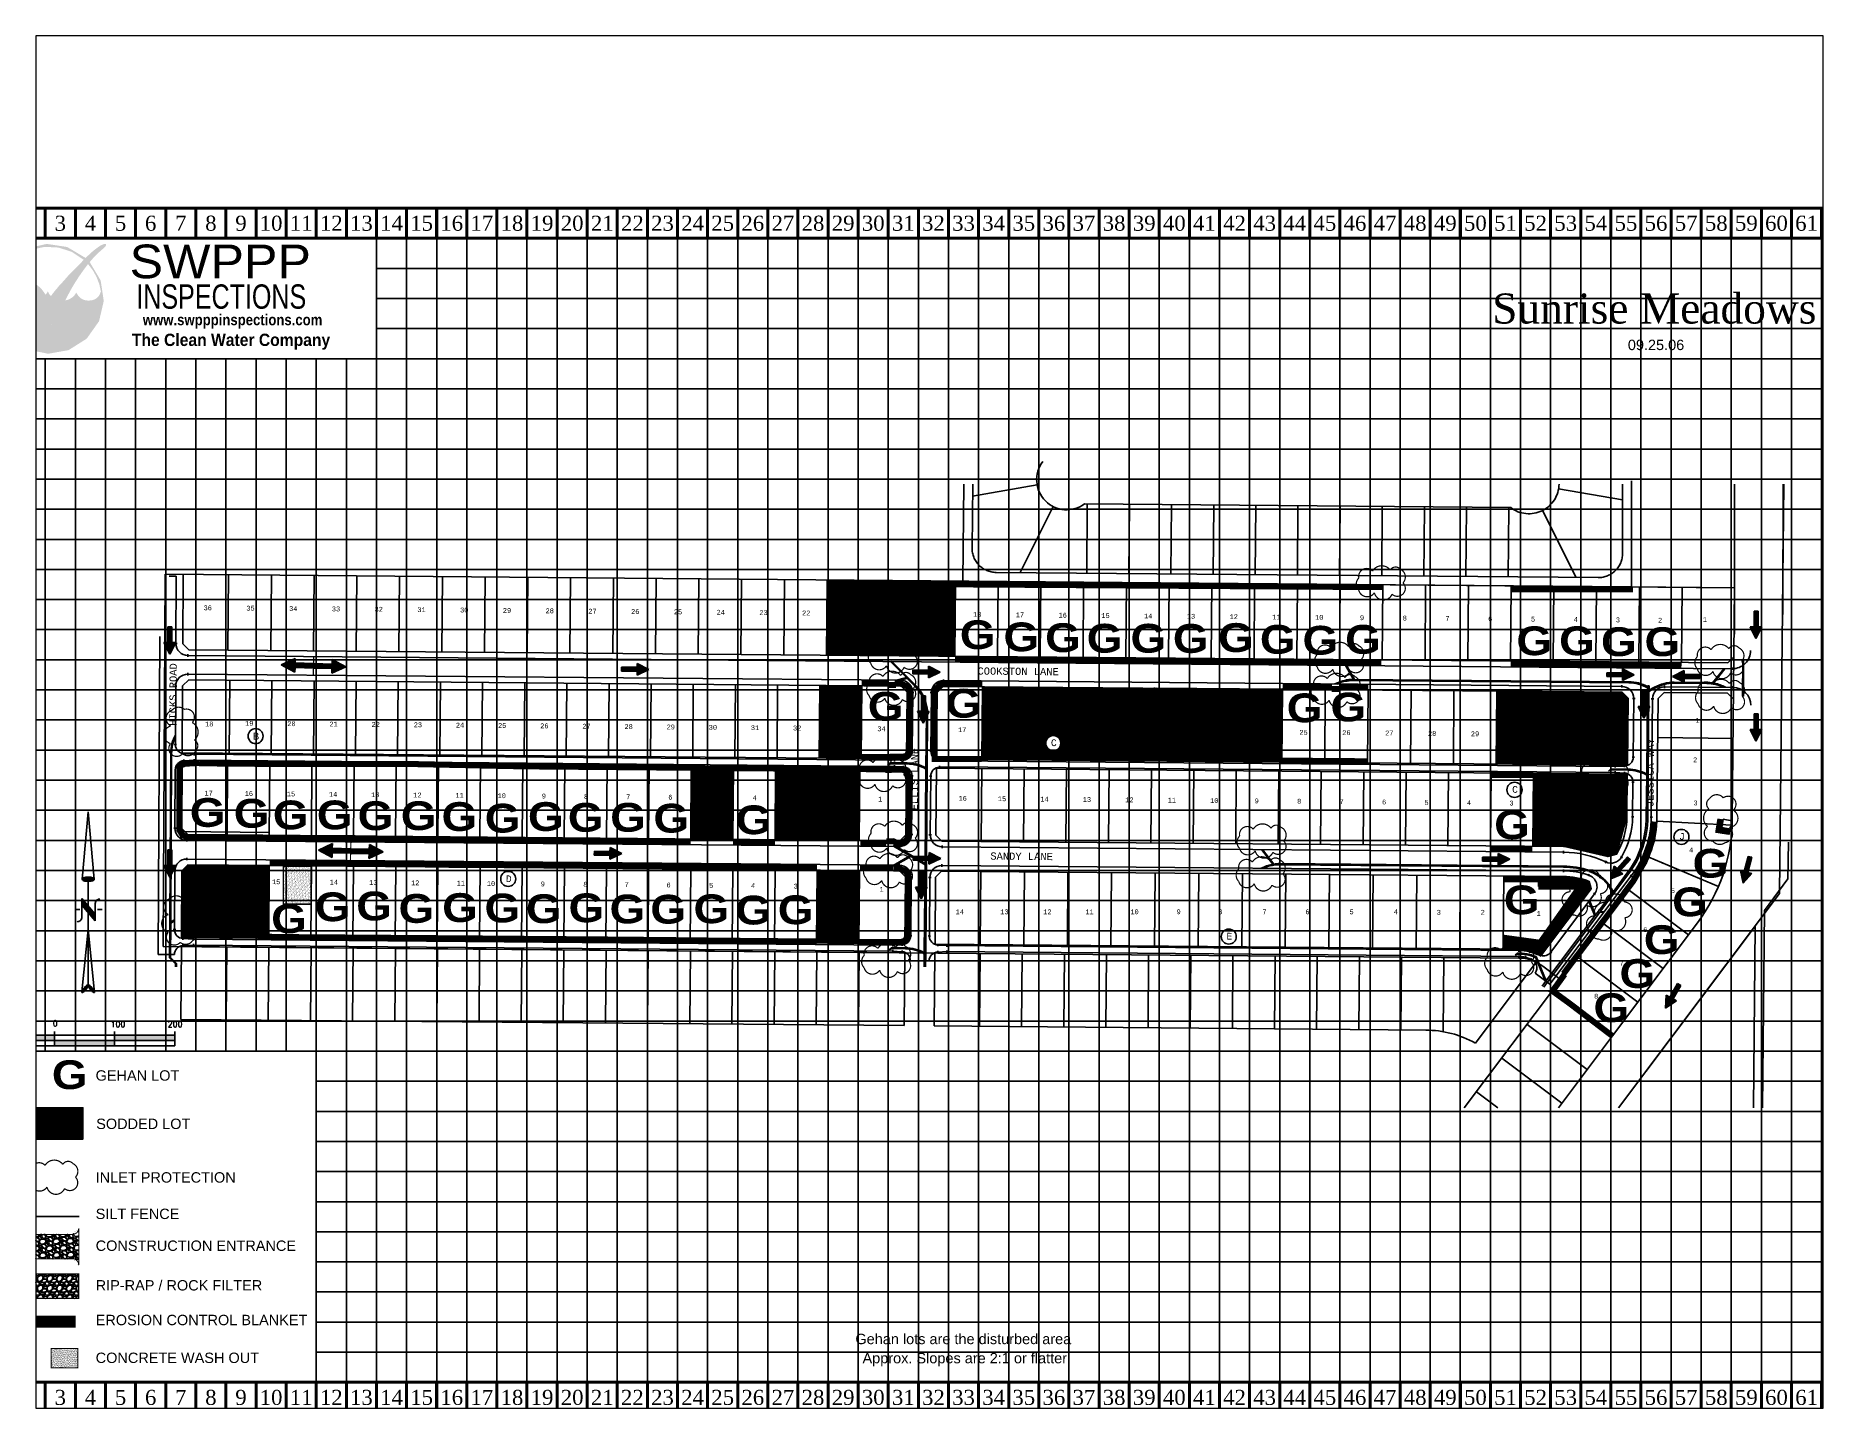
# Paper-space layout 'Layout2' of a CAD drawing. Header units: inches. Extents: x 1.03 to 9.3, y 0.79 to 7.14.
# The model-space entities are those that its viewports show. They can reach past a viewport. Long polylines and large blocks are cut down to what shows.
import ezdxf
from ezdxf.enums import TextEntityAlignment as Align

# ---------------------------------------------------------------- set-up
doc = ezdxf.new("R2010")
doc.units = ezdxf.units.IN
doc.header["$LTSCALE"] = 70
doc.header["$MEASUREMENT"] = 0
for name, pattern in [('ACAD_ISO02W100', [15, 12, -3]), ('DASHED', [0.75, 0.5, -0.25]), ('DIVIDE', [1.25, 0.5, -0.25, 0, -0.25, 0, -0.25]), ('HIDDEN', [0.375, 0.25, -0.125])]:
    doc.linetypes.add(name, pattern=pattern)
for name, color, linetype in [('11', 7, 'Continuous'), ('14', 7, 'Continuous'), ('31', 7, 'Continuous'), ('46', 7, 'Continuous'), ('47', 150, 'Continuous'), ('6', 7, 'Continuous'), ('8', 7, 'Continuous'), ('BASE', 7, 'Continuous'), ('BOUND', 150, 'Continuous'), ('drainarrow', 7, 'Continuous'), ('erosionblanket', 84, 'Continuous'), ('grid', 9, 'HIDDEN'), ('HATCH', 2, 'Continuous'), ('LOGO', 7, 'Continuous'), ('LOTS', 150, 'Continuous'), ('NARROW', 7, 'Continuous'), ('SILT', 200, 'Continuous'), ('siltfence', 200, 'Continuous'), ('SODDED LOT', 2, 'Continuous')]:
    doc.layers.add(name, color=color, linetype=linetype)
doc.styles.add('GEHAN', font='ariblk.TTF', dxfattribs={"height": 12})
doc.styles.add('L120', font='simplex.shx', dxfattribs={"height": 4.8})
doc.styles.add("L200'", font='ARIAL.TTF', dxfattribs={"height": 0.001969})
doc.styles.add('LOGO', font='', dxfattribs={"height": 25})
doc.styles.add('LOGO1', font='Rockeb.TTF', dxfattribs={"height": 25})
doc.styles.add('MONOTXT', font='MONOTXT', dxfattribs={"height": 0.2})
doc.styles.get("Standard").update_dxf_attribs({"font": 'TIMES.TTF', "height": 25})
doc.styles.get('LOGO').set_extended_font_data('Rockwell', bold=True)

psp = doc.layouts.new('Layout2')

msp = doc.modelspace()

# ---------------------------------------------------------------- texts
at = {"color": 7, "style": 'L120'}
for s, p in [('0', (4285.8, 6504.6)), ('100', (4381.8, 6503.2)), ('200', (4476.7, 6503.2))]:
    msp.add_text(s, height=9.6, dxfattribs=at).set_placement(p)
at = {"layer": '11', "color": 7, "linetype": 'Continuous', "style": 'MONOTXT'}
for s, p in [('36', (4543.2, 7195.4)), ('35', (4614.2, 7194.8)), ('34', (4685.2, 7194.2)), ('33', (4756.2, 7193.6)), ('32', (4827.2, 7193)), ('31', (4898.2, 7192.4)), ('30', (4969.2, 7191.8)), ('29', (5040.2, 7191.1)), ('28', (5111.2, 7190.5)), ('27', (5182.2, 7189.9)), ('26', (5253.2, 7189.3)), ('25', (5324.2, 7188.7)), ('24', (5395.1, 7188.1)), ('23', (5466.1, 7187.5)), ('22', (5537.1, 7186.9)), ('21', (5608.1, 7186.3)), ('20', (5679.1, 7185.7)), ('19', (5750.1, 7185.1)), ('18', (5821.1, 7184.5)), ('17', (5892.1, 7183.9)), ('16', (5963.1, 7183.2)), ('15', (6034.1, 7182.6)), ('14', (6105.1, 7182)), ('13', (6176.1, 7181.4)), ('12', (6247.1, 7180.8)), ('11', (6318.1, 7180.2)), ('10', (6389.1, 7179.6)), ('9', (6460.1, 7179)), ('8', (6531.1, 7178.4)), ('7', (6602.1, 7177.8)), ('6', (6673.1, 7177.2)), ('5', (6744.1, 7176.6)), ('4', (6815.1, 7176)), ('1', (7029.6, 7176.1)), ('3', (6885.1, 7175.4)), ('2', (6955.1, 7174.8)), ('18', (4545.7, 7002.5)), ('19', (4612.2, 7003.6)), ('20', (4682.2, 7003)), ('21', (4752.2, 7002.4)), ('22', (4822.2, 7001.8)), ('23', (4892.2, 7001.2)), ('24', (4962.2, 7000.6)), ('25', (5032.2, 7000)), ('26', (5102.2, 6999.4)), ('27', (5172.2, 6998.8)), ('28', (5242.2, 6998.2)), ('29', (5312.2, 6997.6)), ('1', (7017.3, 7008.7)), ('30', (5382.1, 6997)), ('31', (5452.1, 6996.4)), ('32', (5522.1, 6995.8)), ('33', (5592.1, 6995.2)), ('34', (5662.1, 6994.6)), ('17', (5796.2, 6993.1)), ('18', (5864.6, 6992.9)), ('19', (5935.8, 6992.3)), ('20', (6007, 6991.7)), ('21', (6078.2, 6991.1)), ('22', (6149.4, 6990.5)), ('23', (6220.6, 6989.9)), ('24', (6291.8, 6989.3)), ('25', (6363, 6988.7)), ('26', (6434.2, 6988.1)), ('27', (6505.4, 6987.5)), ('28', (6576.6, 6986.8)), ('29', (6647.8, 6986.2)), ('30', (6719, 6985.6)), ('31', (6790.2, 6985)), ('32', (6858, 6984.8)), ('2', (7013.3, 6942.9)), ('17', (4544.7, 6887.6)), ('16', (4611.5, 6887)), ('15', (4681.5, 6886.4)), ('14', (4751.5, 6885.8)), ('13', (4821.5, 6885.2)), ('12', (4891.5, 6884.6)), ('11', (4961.5, 6884)), ('10', (5031.5, 6883.4)), ('9', (5101.5, 6882.8)), ('8', (5171.5, 6882.2)), ('7', (5241.5, 6881.6)), ('6', (5311.5, 6881)), ('5', (5381.5, 6880.4)), ('4', (5451.5, 6879.8)), ('3', (5521.5, 6879.2)), ('16', (5797, 6879)), ('2', (5591.5, 6878.6)), ('1', (5660, 6877.7)), ('15', (5862.3, 6878.4)), ('14', (5932.8, 6877.8)), ('13', (6003.3, 6877.2)), ('12', (6073.8, 6876.6)), ('11', (6144.3, 6876)), ('10', (6214.8, 6875.4)), ('9', (6285.3, 6874.8)), ('8', (6355.8, 6874.2)), ('7', (6426.3, 6873.6)), ('6', (6496.8, 6873)), ('5', (6567.3, 6872.4)), ('4', (6637.8, 6871.8)), ('3', (6708.3, 6871.2)), ('2', (6778.8, 6870.6)), ('1', (6853.4, 6863.7)), ('3', (7014, 6871.4)), ('4', (7006.8, 6793.3)), ('1', (5662.3, 6727.9)), ('5', (6976.4, 6725.7)), ('14', (5792.1, 6690.6)), ('13', (5866.3, 6690.6)), ('12', (5937.7, 6690.6)), ('11', (6007.6, 6690.6)), ('10', (6082.3, 6690.6)), ('9', (6155.6, 6690.6)), ('8', (6224.8, 6690.6)), ('7', (6298.2, 6690.6)), ('6', (6369.5, 6690.6)), ('5', (6442.8, 6690.6)), ('4', (6516.2, 6690.6)), ('3', (6587.7, 6689.8)), ('2', (6660.6, 6689.8)), ('1', (6753.5, 6687.7)), ('6', (6930.5, 6660.9)), ('7', (6891.3, 6604.9)), ('8', (6849, 6550.4))]:
    msp.add_text(s, height=8, dxfattribs=at).set_placement(p, align=Align.CENTER)
for s, p in [('17', (4537.8, 6741.7)), ('16', (4607, 6741.1)), ('15', (4656.8, 6740.5)), ('14', (4752.6, 6739.9)), ('13', (4818.1, 6739.3)), ('12', (4887.7, 6738.7)), ('11', (4963.5, 6738.1)), ('10', (5013.6, 6737.5)), ('9', (5099.7, 6736.9)), ('8', (5170.3, 6736.3)), ('7', (5238.9, 6735.7)), ('6', (5308.5, 6735.1)), ('5', (5379.2, 6734.5)), ('4', (5448.8, 6733.9)), ('3', (5519.6, 6733.3)), ('2', (5588.3, 6732.7))]:
    msp.add_text(s, height=8, rotation=359.5094, dxfattribs=at).set_placement(p, align=Align.CENTER)
for tag, p in [('A', (5656.8, 7222)), ('C', (5948.3, 6975.4)), ('B', (5602.8, 6907.3)), ('C', (6714.3, 6897.9)), ('J', (6991.5, 6819.7)), ('D', (5043.1, 6749.5)), ('E', (6239.8, 6654.1))]:
    msp.add_attdef(tag, text='J', height=11.2, rotation=359.5094, dxfattribs=at).set_placement(p, align=Align.MIDDLE)
at = {"layer": '47', "color": 7, "linetype": 'Continuous', "style": 'MONOTXT'}
for s, rotation, p in [('HICKS ROAD', 89.7133, (4491.6, 7055.5)), ('COOKSTON LANE', 359.5094, (5889, 7088)), ('JESSICA WAY', 89.5094, (6944.7, 6925.7)), ('ELLIS LANE', 89.5094, (5722.9, 6915.1)), ('SANDY LANE', 359.5094, (5894.8, 6780.8))]:
    msp.add_text(s, height=12, rotation=rotation, dxfattribs=at).set_placement(p, align=Align.CENTER)
at = {"layer": '8', "color": 7, "linetype": 'Continuous', "style": 'MONOTXT'}
msp.add_attdef('B', text='J', height=12, rotation=359.5094, dxfattribs=at).set_placement((4623.3, 6986.3), align=Align.MIDDLE)
at = {"layer": 'BASE'}
for s, p in [('2', (4248.4, 7838.2)), ('3', (4298.4, 7838.2)), ('4', (4348.4, 7838.2)), ('5', (4398.4, 7838.2)), ('6', (4448.4, 7838.2)), ('7', (4498.4, 7838.2)), ('8', (4548.4, 7838.2)), ('9', (4598.4, 7838.2)), ('10', (4648.4, 7838.2)), ('11', (4698.4, 7838.2)), ('12', (4748.4, 7838.2)), ('13', (4798.4, 7838.2)), ('14', (4848.4, 7838.2)), ('15', (4898.4, 7838.2)), ('16', (4948.4, 7838.2)), ('17', (4998.4, 7838.2)), ('18', (5048.4, 7838.2)), ('19', (5098.4, 7838.2)), ('20', (5148.4, 7838.2)), ('21', (5198.4, 7838.2)), ('22', (5248.4, 7838.2)), ('23', (5298.4, 7838.2)), ('24', (5348.4, 7838.2)), ('25', (5398.4, 7838.2)), ('26', (5448.4, 7838.2)), ('27', (5498.4, 7838.2)), ('28', (5548.4, 7838.2)), ('29', (5598.4, 7838.2)), ('30', (5648.4, 7838.2)), ('31', (5698.4, 7838.2)), ('32', (5748.4, 7838.2)), ('33', (5798.4, 7838.2)), ('34', (5848.4, 7838.2)), ('35', (5898.4, 7838.2)), ('36', (5948.4, 7838.2)), ('37', (5998.4, 7838.2)), ('38', (6048.4, 7838.2)), ('39', (6098.4, 7838.2)), ('40', (6148.4, 7838.2)), ('41', (6198.4, 7838.2)), ('42', (6248.4, 7838.2)), ('43', (6298.4, 7838.2)), ('44', (6348.4, 7838.2)), ('45', (6398.4, 7838.2)), ('46', (6448.4, 7838.2)), ('47', (6498.4, 7838.2)), ('48', (6548.4, 7838.2)), ('49', (6598.4, 7838.2)), ('50', (6648.4, 7838.2)), ('51', (6698.4, 7838.2)), ('52', (6748.4, 7838.2)), ('53', (6798.4, 7838.2)), ('54', (6848.4, 7838.2)), ('55', (6898.4, 7838.2)), ('56', (6948.4, 7838.2)), ('57', (6998.4, 7838.2)), ('58', (7048.4, 7838.2)), ('59', (7098.4, 7838.2)), ('60', (7148.4, 7838.2)), ('61', (7198.4, 7838.2)), ('62', (7248.4, 7838.2)), ('2', (4248.4, 5888.2)), ('3', (4298.4, 5888.2)), ('4', (4348.4, 5888.2)), ('5', (4398.4, 5888.2)), ('6', (4448.4, 5888.2)), ('7', (4498.4, 5888.2)), ('8', (4548.4, 5888.2)), ('9', (4598.4, 5888.2)), ('10', (4648.4, 5888.2)), ('11', (4698.4, 5888.2)), ('12', (4748.4, 5888.2)), ('13', (4798.4, 5888.2)), ('14', (4848.4, 5888.2)), ('15', (4898.4, 5888.2)), ('16', (4948.4, 5888.2)), ('17', (4998.4, 5888.2)), ('18', (5048.4, 5888.2)), ('19', (5098.4, 5888.2)), ('20', (5148.4, 5888.2)), ('21', (5198.4, 5888.2)), ('22', (5248.4, 5888.2)), ('23', (5298.4, 5888.2)), ('24', (5348.4, 5888.2)), ('25', (5398.4, 5888.2)), ('26', (5448.4, 5888.2)), ('27', (5498.4, 5888.2)), ('28', (5548.4, 5888.2)), ('29', (5598.4, 5888.2)), ('30', (5648.4, 5888.2)), ('31', (5698.4, 5888.2)), ('32', (5748.4, 5888.2)), ('33', (5798.4, 5888.2)), ('34', (5848.4, 5888.2)), ('35', (5898.4, 5888.2)), ('36', (5948.4, 5888.2)), ('37', (5998.4, 5888.2)), ('38', (6048.4, 5888.2)), ('39', (6098.4, 5888.2)), ('40', (6148.4, 5888.2)), ('41', (6198.4, 5888.2)), ('42', (6248.4, 5888.2)), ('43', (6298.4, 5888.2)), ('44', (6348.4, 5888.2)), ('45', (6398.4, 5888.2)), ('46', (6448.4, 5888.2)), ('47', (6498.4, 5888.2)), ('48', (6548.4, 5888.2)), ('49', (6598.4, 5888.2)), ('50', (6648.4, 5888.2)), ('51', (6698.4, 5888.2)), ('52', (6748.4, 5888.2)), ('53', (6798.4, 5888.2)), ('54', (6848.4, 5888.2)), ('55', (6898.4, 5888.2)), ('56', (6948.4, 5888.2)), ('57', (6998.4, 5888.2)), ('58', (7048.4, 5888.2)), ('59', (7098.4, 5888.2)), ('60', (7148.4, 5888.2)), ('61', (7198.4, 5888.2)), ('62', (7248.4, 5888.2))]:
    msp.add_text(s, height=25, dxfattribs=at).set_placement(p, align=Align.MIDDLE_CENTER)
at = {"layer": 'BASE', "color": 7}
msp.add_text('Sunrise Meadows', height=49.945, dxfattribs=at).set_placement((6945.5, 7671.6), align=Align.CENTER)
at = {"layer": 'BASE', "style": "L200'"}
for s, height, p in [('09.25.06', 17.22, (6901.6, 7627.5)), ('GEHAN LOT', 17.22, (4357, 6414.2)), ('SODDED LOT', 17.22, (4358, 6333.9)), ('INLET PROTECTION', 17.222, (4357.1, 6244.9)), ('SILT FENCE', 17.22, (4357.1, 6184.4)), ('CONSTRUCTION ENTRANCE', 17.222, (4357.1, 6131.5)), ('RIP-RAP / ROCK FILTER', 17.222, (4357.1, 6065.7)), ('EROSION CONTROL BLANKET', 17.222, (4357.1, 6008.1)), ('Gehan lots are the disturbed area', 17.222, (5618.8, 5976.6)), ('CONCRETE WASH OUT', 17.222, (4357.1, 5945.3)), ('Approx. Slopes are 2:1 or flatter', 17.222, (5630.6, 5944.8))]:
    msp.add_text(s, height=height, dxfattribs=at).set_placement(p)
at = {"layer": 'LOGO'}
for s, height, style, width, p in [('SWPPP', 55.93, 'LOGO1', 1.115, (4413.4, 7746.8)), ('INSPECTIONS', 40.425, 'LOGO1', 0.77, (4424.6, 7696.2)), ('www.swpppinspections.com', 18.125, 'LOGO', 0.9, (4435.4, 7668.8))]:
    msp.add_text(s, height=height, dxfattribs=dict(at, style=style, width=width)).set_placement(p)
at = {"layer": 'LOGO', "color": 170, "style": 'LOGO', "width": 0.95}
msp.add_text('The Clean Water Company', height=20.464, dxfattribs=at).set_placement((4417.2, 7634.3))

# ---------------------------------------------------------------- blocks, each defined once
blk = doc.blocks.new('North Arrow')
at = {"layer": 'NARROW'}
for p, q in [((0, 0), (22.36, 2)), ((0, 0), (22.33, -2.02)), ((28.77, -2.09), (34.02, 2.32)), ((36.18, 2.33), (30.46, 2.33)), ((36.16, 2.32), (31.04, -2.09)), ((32.43, 3.06), (32.43, 4.63)), ((39.1, 0.01), (59.96, 2.11)), ((31.2, -0.05), (21.66, -0.05)), ((21.66, -0.05), (21.66, -0.05)), ((28.77, -2.09), (34.95, -2.09)), ((32.43, -4.26), (32.43, -2.8)), ((57.45, -0.05), (33.41, -0.05)), ((59.83, -2.14), (39.04, -0.01)), ((57.69, -0.03), (57.77, -0.01)), ((57.77, -0.05), (57.69, -0.03))]:
    blk.add_line(p, q, dxfattribs=at)
blk.add_lwpolyline([(22.36, -2.03), (22.59, -1.93, 0.091577), (22.87, -1.44, 0.048306), (23.03, -0.75), (23.07, -0.01), (23.01, 0.82, 0.048306), (22.87, 1.42, 0.091577), (22.59, 1.91), (22.36, 2.01), (22.14, 1.91, 0.091577), (21.86, 1.42, 0.048306), (21.72, 0.82), (21.66, -0.01), (21.72, -0.83, 0.048306), (21.86, -1.44, 0.091577), (22.14, -1.93)], format="xyb", close=True, dxfattribs=at)
for points in [[(57.46, -0.03), (57.44, 0.08, -0.066818), (57.67, 0.47, -0.03073), (58.01, 0.84), (58.52, 1.29), (59.07, 1.7, -0.03073), (59.5, 1.95, -0.066818), (59.93, 2.1), (60.04, 2.06)], [(60.04, 2.06), (60.05, 1.95, -0.066818), (59.82, 1.56, -0.03073), (59.43, 1.14), (58.97, 0.74), (58.42, 0.33, -0.03073), (57.99, 0.08, -0.036692), (57.76, -0.02)], [(57.46, -0.04), (57.44, -0.15, 0.066818), (57.67, -0.54, 0.03073), (58.01, -0.9), (58.52, -1.36), (59.07, -1.77, 0.03073), (59.5, -2.02, 0.066818), (59.93, -2.17), (60.04, -2.13)], [(60.04, -2.13), (60.05, -2.01, 0.066818), (59.82, -1.63, 0.03073), (59.43, -1.2), (58.97, -0.8), (58.42, -0.4, 0.03073), (57.99, -0.15, 0.036692), (57.76, -0.05)]]:
    blk.add_lwpolyline(points, format="xyb", dxfattribs=at)
for centre, start, end in [((30.46, 3.86), 178.8769, 270), ((34.95, -3.62), 358.8769, 90)]:
    blk.add_arc(centre, 1.53, start, end, dxfattribs=at)
for points in [[(23.03, -0.76), (21.67, -0.05), (23.07, -0.05), (21.72, 0.82)], [(23.07, -0.05), (21.72, 0.82), (23.02, 0.75), (21.85, 1.42)], [(23.02, 0.75), (21.85, 1.42), (22.87, 1.44), (22.14, 1.91)], [(22.87, 1.44), (22.14, 1.91), (22.59, 1.91), (22.36, 2)], [(31.05, -2.09), (36.15, 2.36), (28.75, -2.06), (34.01, 2.36)], [(57.44, 0.08), (57.7, -0.01), (57.5, 0.21), (57.77, -0.01)], [(57.45, -0.04), (57.69, -0.02), (57.44, 0.08), (57.7, -0.01)], [(57.5, 0.21), (57.77, -0.01), (57.6, 0.39), (57.94, 0.06)], [(57.6, 0.39), (57.94, 0.06), (57.68, 0.5), (58.07, 0.13)], [(57.68, 0.5), (58.07, 0.13), (57.84, 0.66), (58.29, 0.26)], [(57.84, 0.66), (58.29, 0.26), (58.03, 0.86), (58.52, 0.41)], [(58.03, 0.86), (58.52, 0.41), (58.26, 1.07), (58.73, 0.57)], [(58.26, 1.07), (58.73, 0.57), (58.52, 1.3), (59.05, 0.81)], [(58.52, 1.3), (59.05, 0.81), (58.7, 1.42), (59.26, 0.99)], [(59.26, 1), (58.69, 1.42), (59.45, 1.15), (59, 1.65)], [(59.45, 1.15), (59, 1.65), (59.62, 1.34), (59.28, 1.82)], [(59.62, 1.34), (59.28, 1.82), (59.81, 1.55), (59.49, 1.95)], [(59.81, 1.55), (59.49, 1.95), (59.93, 1.73), (59.69, 2.04)], [(59.93, 1.73), (59.69, 2.04), (60.05, 1.94), (59.93, 2.1)], [(60.05, 1.94), (59.93, 2.1), (60.04, 2.06)], [(22.87, -1.44), (21.72, -0.87), (23.03, -0.76), (21.67, -0.05)], [(22.58, -1.93), (21.86, -1.45), (22.87, -1.44), (21.72, -0.87)], [(22.36, -2.01), (22.14, -1.93), (22.58, -1.93), (21.86, -1.45)], [(57.44, -0.14), (57.69, -0.02), (57.45, -0.04), (57.69, -0.02)], [(57.46, -0.19), (57.7, -0.03), (57.44, -0.14), (57.69, -0.02)], [(57.53, -0.33), (57.76, -0.05), (57.46, -0.19), (57.7, -0.03)], [(57.63, -0.48), (57.9, -0.1), (57.53, -0.33), (57.76, -0.05)], [(57.78, -0.66), (58.09, -0.2), (57.63, -0.48), (57.9, -0.1)], [(57.97, -0.87), (58.34, -0.35), (57.78, -0.66), (58.09, -0.2)], [(58.24, -1.11), (58.61, -0.54), (57.97, -0.87), (58.34, -0.35)], [(58.61, -1.43), (58.93, -0.77), (58.24, -1.11), (58.61, -0.54)], [(58.91, -1.64), (59.2, -1), (58.61, -1.43), (58.93, -0.77)], [(59.12, -1.79), (59.57, -1.36), (58.92, -1.65), (59.2, -1.01)], [(59.35, -1.93), (59.81, -1.62), (59.12, -1.79), (59.57, -1.36)], [(59.54, -1.32), (59.41, -1.18), (59.21, -1.01)], [(59.58, -2.05), (59.93, -1.79), (59.35, -1.93), (59.81, -1.62)], [(59.78, -2.13), (60.05, -2.01), (59.58, -2.05), (59.93, -1.79)], [(59.92, -2.17), (60.04, -2.13), (59.78, -2.13), (60.05, -2.01)]]:
    blk.add_solid(points, dxfattribs=at)
blk = doc.blocks.new('washout')
at = {"layer": 'BASE'}
h = blk.add_hatch(dxfattribs=at)
h.set_pattern_fill('AR-SAND', color=30, scale=1.29438, style=0)
h.set_pattern_definition([(37.5, (1095.3101, -97.0785), (-0.0815373, 2.494042), [0, -1.9674576, 0, -2.200446, 0, -2.1033675]), (7.5, (1095.31, -97.0785), (2.290764, 3.652929), [0, -1.0613916, 0, -1.7733006, 0, -0.6795495]), (327.5, (1093.718, -97.0785), (4.030883, 0.007325), [0, -0.64719, 0, -2.329884, 0, -3.041793]), (317.5, (1093.718, -97.0785), (3.89107, 1.136046), [0, -0.323595, 0, -1.5273684, 0, -1.747413])])
h.paths.add_polyline_path([(44.3, 0), (44.3, 32.4), (0, 32.4), (0, 0)])
at = {"layer": 'BASE', "color": 30, "linetype": 'ACAD_ISO02W100', "const_width": 1.62}
blk.add_lwpolyline([(0, 0), (44.3, 0), (44.3, 32.4), (0, 32.4)], close=True, dxfattribs=at)
blk = doc.blocks.new('GH')
at = {"layer": 'HATCH', "color": 135, "style": 'GEHAN'}
blk.add_text('G', height=185, dxfattribs=at).set_placement((-68, -261))
blk = doc.blocks.new('A$C57284374')
at = {"color": 7, "xscale": 0.2581868111292351, "yscale": 0.2581868111292351, "zscale": 0.2581868111288202}
blk.add_blockref('GH', (18.6, 88.5), dxfattribs=at)
blk = doc.blocks.new('TF')
for p, q in [((0.001, -0.02), (0.001, 0.02)), ((0.001, 0.02), (0.161, 0.02)), ((0.161, 0.02), (0.161, 0.06)), ((0.161, 0.06), (0.281, 0)), ((0.161, -0.06), (0.281, 0)), ((0.161, -0.02), (0.001, -0.02)), ((0.161, -0.02), (0.161, -0.06))]:
    blk.add_line(p, q)
for points in [[(0.001, 0.02), (0.001, -0.02), (0.161, 0.02), (0.161, -0.02)], [(0.161, -0.06), (0.161, 0.06), (0.281, 0), (0.161, 0.06)]]:
    blk.add_solid(points)
blk = doc.blocks.new('arrow')
at = {"xscale": 192.0000000000001, "yscale": 192, "zscale": 192, "rotation": 89.54514789520785}
blk.add_blockref('TF', (-0.4, -54), dxfattribs=at)
blk = doc.blocks.new('2arrows')
at = {"const_width": 2}
blk.add_lwpolyline([(45, -33.4), (55.8, -3.7)], dxfattribs=at)
at = {"yscale": 192, "zscale": 192}
for p, xscale, rotation in [((50.8, -18.4), 192.0000000000001, 160.0260596818102), ((50.3, -18.3), -191.9999999999998, 160.0260596818168)]:
    blk.add_blockref('TF', p, dxfattribs=dict(at, xscale=xscale, rotation=rotation))
blk = doc.blocks.new('SODDEDLOT')
at = {"layer": 'HATCH'}
h = blk.add_hatch(dxfattribs=at)
h.set_pattern_fill('ANSI31', color=256, scale=20, style=0)
h.paths.add_polyline_path([(10.14, 14.82), (10.14, 14.57), (10.14, 10.56), (18.59, 10.56), (18.59, 14.82)])
h = blk.add_hatch(dxfattribs=at)
h.set_pattern_fill('ANSI31', color=256, style=0)
h.paths.add_polyline_path([(10.14, 14.82), (10.14, 14.57), (10.14, 10.56), (18.59, 10.56), (18.59, 14.82)])
at = {"color": 250}
blk.add_lwpolyline([(10.14, 14.57), (10.14, 10.56), (18.59, 10.56), (18.59, 14.82), (10.14, 14.82)], close=True, dxfattribs=at)
blk = doc.blocks.new('grid2')
at = {"layer": 'grid'}
for p, q in [((4823.4, 7813.2), (4823.4, 5913.2)), ((4873.4, 7813.2), (4873.4, 5913.2)), ((4923.4, 7813.2), (4923.4, 5913.2)), ((4973.4, 7813.2), (4973.4, 5913.2)), ((5023.4, 7813.2), (5023.4, 5913.2)), ((5073.4, 7813.2), (5073.4, 5913.2)), ((5123.4, 7813.2), (5123.4, 5913.2)), ((5173.4, 7813.2), (5173.4, 5913.2)), ((5223.4, 7813.2), (5223.4, 5913.2)), ((5273.4, 7813.2), (5273.4, 5913.2)), ((5323.4, 7813.2), (5323.4, 5913.2)), ((5373.4, 7813.2), (5373.4, 5913.2)), ((5423.4, 7813.2), (5423.4, 5913.2)), ((5473.4, 7813.2), (5473.4, 5913.2)), ((5523.4, 7813.2), (5523.4, 5913.2)), ((5573.4, 7813.2), (5573.4, 5913.2)), ((5623.4, 7813.2), (5623.4, 5913.2)), ((5673.4, 7813.2), (5673.4, 5913.2)), ((5723.4, 7813.2), (5723.4, 5913.2)), ((5773.4, 7813.2), (5773.4, 5913.2)), ((5823.4, 7813.2), (5823.4, 5913.2)), ((5873.4, 7813.2), (5873.4, 5913.2)), ((5923.4, 7813.2), (5923.4, 5913.2)), ((5973.4, 7813.2), (5973.4, 5913.2)), ((6023.4, 7813.2), (6023.4, 5913.2)), ((6073.4, 7813.2), (6073.4, 5913.2)), ((6123.4, 7813.2), (6123.4, 5913.2)), ((6173.4, 7813.2), (6173.4, 5913.2)), ((6223.4, 7813.2), (6223.4, 5913.2)), ((6273.4, 7813.2), (6273.4, 5913.2)), ((6323.4, 7813.2), (6323.4, 5913.2)), ((6373.4, 7813.2), (6373.4, 5913.2)), ((6423.4, 7813.2), (6423.4, 5913.2)), ((6473.4, 7813.2), (6473.4, 5913.2)), ((6523.4, 7813.2), (6523.4, 5913.2)), ((6573.4, 7813.2), (6573.4, 5913.2)), ((6623.4, 7813.2), (6623.4, 5913.2)), ((6673.4, 7813.2), (6673.4, 5913.2)), ((6723.4, 7813.2), (6723.4, 5913.2)), ((6773.4, 7813.2), (6773.4, 5913.2)), ((6823.4, 7813.2), (6823.4, 5913.2)), ((6873.4, 7813.2), (6873.4, 5913.2)), ((6923.4, 7813.2), (6923.4, 5913.2)), ((6973.4, 7813.2), (6973.4, 5913.2)), ((7023.4, 7813.2), (7023.4, 5913.2)), ((7073.4, 7813.2), (7073.4, 5913.2)), ((7123.4, 7813.2), (7123.4, 5913.2)), ((7173.4, 7813.2), (7173.4, 5913.2)), ((7223.4, 7813.2), (7223.4, 5913.2)), ((4823.4, 7763.2), (7273.4, 7763.2)), ((4823.4, 7713.2), (7273.4, 7713.2)), ((4823.4, 7663.2), (7273.4, 7663.2)), ((4173.4, 7613.2), (7273.4, 7613.2)), ((4273.4, 7613.2), (4273.4, 6463.2)), ((4323.4, 7613.2), (4323.4, 6463.2)), ((4373.4, 7613.2), (4373.4, 6463.2)), ((4423.4, 7613.2), (4423.4, 6463.2)), ((4473.4, 7613.2), (4473.4, 6463.2)), ((4523.4, 7613.2), (4523.4, 6463.2)), ((4573.4, 7613.2), (4573.4, 6463.2)), ((4623.4, 7613.2), (4623.4, 6463.2)), ((4673.4, 7613.2), (4673.4, 6463.2)), ((4723.4, 7613.2), (4723.4, 5913.2)), ((4773.4, 7613.2), (4773.4, 5913.2)), ((4173.4, 7563.2), (7273.4, 7563.2)), ((4173.4, 7513.2), (7273.4, 7513.2)), ((4173.4, 7463.2), (7273.4, 7463.2)), ((4173.4, 7413.2), (7273.4, 7413.2)), ((4173.4, 7363.2), (7273.4, 7363.2)), ((4173.4, 7313.2), (7273.4, 7313.2)), ((4173.4, 7263.2), (7273.4, 7263.2)), ((4173.4, 7213.2), (7273.4, 7213.2)), ((4173.4, 7163.2), (7273.4, 7163.2)), ((4173.4, 7113.2), (7273.4, 7113.2)), ((4173.4, 7063.2), (7273.4, 7063.2)), ((4173.4, 7013.2), (7273.4, 7013.2)), ((4173.4, 6963.2), (7273.4, 6963.2)), ((4173.4, 6913.2), (7273.4, 6913.2)), ((4173.4, 6863.2), (7273.4, 6863.2)), ((4173.4, 6813.2), (7273.4, 6813.2)), ((4173.4, 6763.2), (7273.4, 6763.2)), ((4173.4, 6713.2), (7273.4, 6713.2)), ((4173.4, 6663.2), (7273.4, 6663.2)), ((4173.4, 6613.2), (7273.4, 6613.2)), ((4173.4, 6563.2), (7273.4, 6563.2)), ((4173.4, 6513.2), (7273.4, 6513.2)), ((4173.4, 6463.2), (7273.4, 6463.2)), ((4723.4, 6413.2), (7273.4, 6413.2)), ((4723.4, 6363.2), (7273.4, 6363.2)), ((4723.4, 6313.2), (7273.4, 6313.2)), ((4723.4, 6263.2), (7273.4, 6263.2)), ((4723.4, 6213.2), (7273.4, 6213.2)), ((4723.4, 6163.2), (7273.4, 6163.2)), ((4723.4, 6113.2), (7273.4, 6113.2)), ((4723.4, 6063.2), (7273.4, 6063.2)), ((4723.4, 6013.2), (7273.4, 6013.2)), ((4723.4, 5963.2), (7273.4, 5963.2))]:
    blk.add_line(p, q, dxfattribs=at)

# ---------------------------------------------------------------- hatches: boundary and pattern name
h = msp.add_hatch(color=7)
h.paths.add_polyline_path([(4288.6, 6481), (4288.6, 6490), (4188.6, 6490), (4188.6, 6481)])
h.paths.add_polyline_path([(4288.6, 6481), (4288.6, 6472), (4388.6, 6472), (4388.6, 6481)])
h.paths.add_polyline_path([(4388.6, 6490), (4388.6, 6481), (4488.6, 6481), (4488.6, 6490)])
at = {"layer": 'BASE'}
h = msp.add_hatch(dxfattribs=at)
h.set_pattern_fill('GRAVEL', color=4, scale=16.2, angle=-43.9343, style=0)
h.set_pattern_definition([(184.078545, (-18417.8267, -3681.0923), (-194.49045279, -15.075234245), [2.179483, -215.769226]), (141.0354448, (-18420.00066, -3681.2473), (151.234521437, -123.214940596), [3.740062, -370.265985]), (88.576145, (-18422.9087, -3678.8954), (-6.979056368, -240.729171757), [2.637166, -261.079718]), (223.339445, (-18430.2685, -3677.42834), (236.46789589, 222.084162468), [3.405856, -337.17964]), (248.899445, (-18432.7456, -3679.76585), (76.54983133, 196.195022156), [3.339711, -330.631843]), (313.339445, (-18433.9479, -3682.8816), (-222.084162468, 236.46789589), [3.405856, -337.17964]), (353.7599448, (-18431.6104, -3685.3587), (-264.061572813, 29.459217991), [4.50407, -445.902554]), (28.3210448, (-18427.13305, -3685.8483), (328.945455347, 177.975850697), [4.252306, -420.9784]), (77.495345, (-18423.3897, -3683.8309), (52.79129171, 241.581456712), [3.41739, -338.321983]), (131.302145, (-18422.6498, -3680.4946), (117.08833016, -135.30707284), [3.901478, -191.172361]), (178.4631448, (-18425.2249, -3677.56366), (-263.635468139, 6.552902005), [5.045458, -499.500675]), (94.879845, (-18418.8314, -3688.6727), (-14.22301613, 148.67786714), [1.722076, -170.486273]), (127.534945, (-18418.9779, -3686.95685), (129.180448646, -169.453616921), [3.276239, -324.348478]), (181.065745, (-18420.974, -3684.359), (-11.24009, -11.6662136), [2.29102, -20.61923]), (159.264345, (-18420.4417, -3682.172), (80.81123483, -32.86799369), [1.23376, -122.141763]), (247.867145, (-18421.5956, -3681.7353), (22.05405343, 46.23871874), [1.744789, -85.494884]), (347.029545, (-18422.253, -3683.3515), (57.47880785, -10.38778807), [2.83385, -91.627573]), (117.630845, (-18419.4914, -3683.9876), (12.0923566, -34.1463692), [2.049154, -49.179749]), (332.455245, (-18428.362, -3675.216), (150.382303412, -77.40234415), [2.87064, -284.194089]), (26.411945, (-18425.8167, -3676.5435), (-170.30575965, -83.36804293), [2.408308, -238.42201]), (249.264345, (-18417.2434, -3681.6543), (32.86799369, 80.81123483), [2.467503, -120.90802]), (299.676245, (-18418.117, -3683.962), (-82.941948598, 147.399434268), [2.87064, -284.194089]), (295.509745, (-18435.3308, -3682.449), (-35.8509438, 79.53282635), [2.768256, -135.644609]), (250.840845, (-18434.1386, -3684.9475), (65.310030353, 184.52869477), [2.319484, -229.629217]), (22.867145, (-18428.3668, -3693.433), (79.53286475, 35.85085924), [2.467503, -120.90802]), (333.419745, (-18426.0932, -3692.4741), (-196.621038025, 99.456370538), [2.715622, -268.845869]), (25.509745, (-18434.0832, -3687.9253), (-79.53282635, -35.8509438), [1.384128, -137.028737]), (57.375645, (-18429.0668, -3692.7585), (33.29417184, 57.90490875), [0.826038, -81.77807]), (122.029545, (-18428.6214, -3692.063), (23.75857186, -45.38645286), [3.339711, -63.45459]), (142.074745, (-18430.3927, -3689.2315), (127.90217623, -100.734659626), [3.09501, -306.405553]), (259.755845, (-18423.2645, -3684.4015), (10.8139423, 34.5725164), [2.336396, -56.07353]), (309.2229448, (-18423.68006, -3686.7006), (175.845300409, -214.413975893), [4.079063, -403.826521]), (17.011145, (-18421.1007, -3689.8606), (-125.34544993, -36.70312863), [1.667887, -165.121319]), (46.065745, (-18419.506, -3689.373), (-0.426124, 22.906296), [0.972, -15.228]), (76.322145, (-18430.2888, -3688.6567), (-32.01585226, -126.62378723), [2.250569, -222.807024]), (4.078545, (-18429.7566, -3686.4699), (194.49045279, 15.075234245), [4.358966, -213.589742]), (316.065745, (-18425.409, -3686.16), (22.906296, 0.426124), [4.212, -11.988]), (281.370545, (-18422.3755, -3689.0823), (-37.98133146, 194.06437066), [2.561447, -253.583039]), (210.120345, (-18421.8705, -3691.5935), (-56.62655597, -35.42475642), [2.358752, -115.57903]), (163.7117448, (-18423.9107, -3692.7772), (-334.058892961, 96.899405079), [3.840453, -380.205479]), (131.4918448, (-18427.59704, -3691.70004), (-140.420708964, 157.787279509), [4.062944, -402.230999])])
edge = h.paths.add_edge_path()
edge.add_line((4328.9, 6108.3), (4328.9, 6169.1))
edge.add_arc((4318.7, 6169.1), 10.1, -89.9609, 0, ccw=False)
edge.add_line((4318.7, 6158.9), (4227.6, 6158.9))
edge.add_line((4227.6, 6158.9), (4227.6, 6118.4))
edge.add_line((4227.6, 6118.4), (4318.7, 6118.4))
edge.add_arc((4318.7, 6108.3), 10.1, 0, 90.0391, ccw=False)
at = {"layer": 'BASE', "linetype": 'ACAD_ISO02W100'}
h = msp.add_hatch(dxfattribs=at)
h.set_pattern_fill('GRAVEL', color=240, scale=16.2, style=0)
h.set_pattern_definition([(228.0128, (3073.085, 5234.6264), (-129.5999714, -145.8000217), [2.17948, -215.76923]), (184.9697, (3071.62704, 5233.00636), (194.40001703, 16.19985917), [3.74006, -370.26599]), (132.5104, (3067.901, 5232.6824), (161.99984964, -178.2001405), [2.63717, -261.07972]), (267.2737, (3061.583, 5228.6324), (16.1999355, 324.00000478), [3.40586, -337.17964]), (292.8337, (3061.421, 5225.2304), (-81.00016047, 194.39994187), [3.33971, -330.63184]), (357.2737, (3062.717, 5222.1524), (-324.00000478, 16.1999355), [3.40586, -337.17964]), (37.6942, (3066.11904, 5221.99036), (-210.600119, -161.99984456), [4.50407, -445.90255]), (72.2553, (3069.68304, 5224.74436), (113.40017436, 356.39993895), [4.2523, -420.9784]), (121.4296, (3070.979, 5228.7944), (-129.6001334, 210.5999196), [3.41739, -338.32198]), (175.2364, (3069.197, 5231.7104), (178.2000153, -16.1998628), [3.90148, -191.17236]), (222.3974, (3065.30904, 5232.03436), (-194.40011909, -178.19987173), [5.04546, -499.50068]), (138.8141, (3077.621, 5228.4704), (-113.4000477, 97.1999565), [1.72208, -170.48627]), (171.4692, (3076.325, 5229.6044), (210.5999722, -32.40012814), [3.27624, -324.34848]), (225, (3073.085, 5230.09), (-2e-15, -16.200005), [2.29102, -20.61923]), (203.1986, (3071.951, 5232.0344), (80.9999956, 32.4000215), [1.23376, -122.14176]), (291.8014, (3070.817, 5231.5484), (-16.1999986, 48.6000044), [1.74479, -85.49488]), (30.9638, (3071.465, 5229.9284), (48.599968, 32.40004), [2.83385, -91.62757]), (161.5651, (3073.895, 5231.3864), (32.400007, -16.199974), [2.04915, -49.17975]), (16.3895, (3061.421, 5231.5484), (162.0000356, 48.5998819), [2.87064, -284.19409]), (70.3462, (3064.175, 5232.3584), (-64.799923, -178.2000346), [2.40831, -238.42201]), (293.1986, (3073.895, 5234.6264), (-32.4000215, 80.9999956), [2.4675, -120.90802]), (343.6105, (3074.867, 5232.3584), (-162.0000356, 48.5998819), [2.87064, -284.19409]), (339.444, (3061.421, 5221.5044), (-81.0000299, 32.3999351), [2.76826, -135.64461]), (294.7751, (3064.013, 5220.5324), (-80.9998735, 178.2000554), [2.31948, -229.62922]), (66.8014, (3074.057, 5218.4264), (32.4000215, 80.9999956), [2.4675, -120.90802]), (17.354, (3075.029, 5220.6944), (-210.6000327, -64.79991094), [2.71562, -268.84587]), (69.444, (3066.119, 5218.4264), (-32.3999351, -81.0000299), [1.38413, -137.02874]), (101.3099, (3073.085, 5218.4264), (-16.1999616, 64.800012), [0.82604, -81.77807]), (165.9638, (3072.923, 5219.2364), (48.600009, -16.199969), [3.33971, -63.45459]), (186.009, (3069.683, 5220.0464), (161.99999596, 16.19998894), [3.09501, -306.40555]), (303.6901, (3071.465, 5228.4704), (-16.200022, 32.399993), [2.3364, -56.07353]), (353.1572, (3072.76104, 5226.52636), (275.39998972, -32.40012957), [4.07906, -403.82652]), (60.9454, (3076.811, 5226.0404), (-64.8000004, -113.4000062), [1.66789, -165.12132]), (90, (3077.621, 5227.498), (-16.2, 16.2), [0.972, -15.228]), (120.2564, (3069.359, 5220.5324), (64.7999172, -113.4000398), [2.25057, -222.80702]), (48.0128, (3068.225, 5222.4764), (129.5999714, 145.8000217), [4.35897, -213.58974]), (0, (3071.141, 5225.716), (16.2, 16.2), [4.212, -11.988]), (325.3048, (3075.353, 5225.7164), (-161.999907, 113.4001395), [2.56145, -253.58304]), (254.0546, (3077.459, 5224.2584), (-16.1999982, -64.800002), [2.35875, -115.57903]), (207.646, (3076.81104, 5221.99036), (-307.79993208, -162.00012495), [3.84045, -380.20548]), (175.4261, (3073.40904, 5220.20836), (-210.60000904, 16.19991578), [4.06294, -402.231])])
h.paths.add_polyline_path([(4227.6, 6052.6), (4328.9, 6052.6), (4328.9, 6093.1), (4227.6, 6093.1)])
at = {"layer": 'erosionblanket'}
h = msp.add_hatch(dxfattribs=at)
h.set_pattern_fill('ANSI31', color=256, style=0)
h.paths.add_polyline_path([(6840.8, 6733), (6840.8, 6733), (6758.4, 6623.2), (6745.7, 6628.6), (6733.6, 6631.7), (6720.3, 6632.8), (6694.6, 6632.8), (6694.6, 6646.3), (6694.6, 6646.3), (6694.6, 6646.6), (6758.9, 6637.6), (6829, 6737), (6753.2, 6736.4), (6753.2, 6753.4), (6782.9, 6753.4), (6795, 6753.1), (6809.1, 6752.2), (6823.8, 6749.4), (6837.5, 6745.1), (6839.1, 6739.1), (6840.8, 6733), (6758.4, 6623.2), (6758.4, 6623.2), (6758.5, 6623.2), (6758.4, 6623.3)])
at = {"layer": 'HATCH'}
h = msp.add_hatch(dxfattribs=at)
h.set_pattern_fill('ANSI31', color=2, style=0)
h.paths.add_polyline_path([(5900.8, 7067.9), (5829.6, 7068.5), (5828.6, 6947.5), (5899.8, 6946.9)])
h.paths.add_polyline_path([(5972, 7067.3), (5900.8, 7067.9), (5899.8, 6946.9), (5971, 6946.3)])
h.paths.add_polyline_path([(5959.9, 6974.7, -1), (5934.9, 6974.7, -1)], flags=16)
h.paths.add_polyline_path([(6043.2, 7066.6), (5972, 7067.3), (5971, 6946.3), (6042.2, 6945.7)])
h.paths.add_polyline_path([(6114.4, 7066), (6043.2, 7066.6), (6042.2, 6945.7), (6113.4, 6945)])
h.paths.add_polyline_path([(5642.9, 7245.1), (5571.9, 7245.7), (5570.8, 7120.7), (5640.5, 7120.1, -0.070427), (5641.8, 7123.9)])
h.paths.add_polyline_path([(5629.6, 7070.2), (5559.6, 7070.8), (5558.6, 6949.8), (5628.6, 6949.2)])
h.paths.add_polyline_path([(5855.9, 6990.9), (5873.3, 6990.9), (5873.3, 7002.9), (5855.9, 7002.9)], flags=24)
h.paths.add_polyline_path([(5927.1, 6990.3), (5944.5, 6990.3), (5944.5, 7002.3), (5927.1, 7002.3)], flags=24)
h.paths.add_polyline_path([(5941.7, 6967), (5954.8, 6966.9), (5954.9, 6983.7), (5941.8, 6983.8)], flags=8)
h.paths.add_polyline_path([(5998.3, 6989.7), (6015.7, 6989.7), (6015.7, 7001.7), (5998.3, 7001.7)], flags=24)
h.paths.add_polyline_path([(6070.2, 6989.1), (6086.2, 6989.1), (6086.2, 7001.1), (6070.2, 7001.1)], flags=24)
h.paths.add_polyline_path([(5600.1, 7184.3), (5616.1, 7184.3), (5616.1, 7196.3), (5600.1, 7196.3)], flags=24)
h.paths.add_polyline_path([(5583.5, 6993.2), (5600.8, 6993.2), (5600.8, 7005.2), (5583.5, 7005.2)], flags=24)
h = msp.add_hatch(dxfattribs=at)
h.set_pattern_fill('ANSI31', color=2, style=0)
h.paths.add_polyline_path([(6826.4, 7059.9), (6755.2, 7060.6), (6754.2, 6939.6), (6825.4, 6938.9)])
h.paths.add_polyline_path([(6782.2, 6983), (6798.2, 6983), (6798.2, 6995), (6782.2, 6995)], flags=24)
at = {"layer": 'LOGO'}
h = msp.add_hatch(color=170, dxfattribs=at)
h.paths.add_polyline_path([(4273.2, 7673.9), (4272.2, 7674.9), (4271.4, 7675.8), (4270.7, 7676.7), (4270.1, 7677.7), (4269.3, 7679), (4268.7, 7680.3), (4268.2, 7681.1), (4267.8, 7682), (4267.4, 7683), (4267, 7683.9), (4266.4, 7685.3), (4265.7, 7687), (4265.2, 7688.2), (4264.9, 7689), (4264.6, 7689.8), (4264.3, 7690.6), (4264, 7691.4), (4263.7, 7692.3), (4263.4, 7693.1), (4263, 7694), (4262.6, 7694.9), (4262.2, 7695.8), (4261.8, 7696.7), (4261.3, 7697.7), (4260.8, 7698.6), (4260.3, 7699.6), (4259.8, 7700.5), (4259.3, 7701.4), (4258.7, 7702.3), (4258.2, 7703.2), (4257.6, 7704.1), (4257, 7705), (4256.4, 7705.8), (4255.9, 7706.5), (4255.3, 7707.3), (4254.7, 7708), (4254.2, 7708.6), (4253.6, 7709.3), (4253, 7709.9), (4252.5, 7710.4), (4251, 7710.4), (4249.2, 7710.6), (4247.8, 7710.9), (4246.8, 7711.1), (4245.8, 7711.4), (4244.8, 7711.7), (4243.4, 7712.3), (4241.6, 7713.2), (4240, 7714.3), (4238.6, 7715.4), (4237.3, 7716.7), (4236.2, 7718), (4235.2, 7719.2), (4234.5, 7720.2), (4233.8, 7721.1), (4233.5, 7721.5), (4233.2, 7721.9), (4233, 7722.2), (4232.8, 7722.5), (4232.6, 7722.7), (4232.4, 7722.8), (4232.3, 7722.9), (4232.2, 7722.9), (4232.1, 7722.8), (4232, 7722.7), (4231.9, 7722.5), (4231.8, 7722.2), (4231.7, 7722), (4231.5, 7721.2), (4231.1, 7720.1), (4230.6, 7719.1), (4230.1, 7718.2), (4229.5, 7717.2), (4228.8, 7716.3), (4227.9, 7715.4), (4226.9, 7714.5), (4225.9, 7713.6), (4224.7, 7712.9), (4223.4, 7712.2), (4222.2, 7711.6), (4220.8, 7711), (4219.4, 7710.6), (4217.9, 7710.3), (4216.3, 7710.1), (4214.5, 7709.9), (4212.6, 7709.8), (4210.8, 7709.9), (4209.1, 7710), (4207.5, 7710.3), (4205.9, 7710.7), (4204.5, 7711.2), (4203, 7711.8), (4201.6, 7712.7), (4200.2, 7713.7), (4198.8, 7714.8), (4197.8, 7715.8), (4197.1, 7716.5), (4196.5, 7717.3), (4195.9, 7718.1), (4195.3, 7719.1), (4194.7, 7720.2), (4194.1, 7721.4), (4193.5, 7722.9), (4193, 7724.5, -0.595729), (4337.3, 7777.4), (4338.4, 7778.5), (4339.4, 7779.5), (4340.4, 7780.5, 37.93689), (4347.2, 7773.7), (4346.8, 7773.2), (4346, 7772.2), (4345.2, 7771.2), (4344.5, 7770.3, -0.146449), (4365.8, 7724.9), (4365.5, 7724.1), (4365.1, 7723.2), (4364.8, 7722.4), (4364.5, 7721.7), (4364.1, 7720.6), (4363.6, 7719.5), (4363.1, 7718.5), (4362.5, 7717.5), (4361.8, 7716.7), (4361, 7715.9), (4360.2, 7715.1), (4359.3, 7714.3), (4358.4, 7713.6), (4357.4, 7712.9), (4356.3, 7712.3), (4355.3, 7711.8), (4354.1, 7711.3), (4353, 7710.9), (4351.8, 7710.5), (4350.5, 7710.2), (4349.2, 7710), (4347.9, 7709.9), (4346.6, 7709.8), (4345.3, 7709.7), (4343.9, 7709.8), (4342.5, 7709.9), (4341.1, 7710.1), (4339.6, 7710.4), (4338.1, 7710.8), (4336.6, 7711.3), (4335.3, 7711.9), (4334, 7712.6), (4332.7, 7713.4), (4331.5, 7714.4), (4330.4, 7715.4), (4329.2, 7716.6), (4328.2, 7717.8), (4327.3, 7719), (4326.7, 7720), (4326.2, 7720.8), (4325.9, 7721.3), (4325.7, 7721.7), (4325.5, 7722), (4325.3, 7722.3), (4325.2, 7722.5), (4325, 7722.6), (4324.8, 7722.6), (4324.7, 7722.6), (4324.5, 7722.5), (4324.4, 7722.3), (4324.2, 7722.1), (4324.1, 7721.9), (4323.9, 7721.6), (4323.7, 7721.3), (4323.3, 7720.6), (4322.7, 7719.6), (4321.9, 7718.6), (4321, 7717.6), (4320.2, 7716.8), (4319.4, 7716), (4318.4, 7715.2), (4317.4, 7714.4), (4316.2, 7713.7), (4315, 7712.9), (4313.6, 7712.2), (4312, 7711.5), (4310.6, 7711), (4309.4, 7710.7), (4308.2, 7710.4), (4306.8, 7710.2), (4306.5, 7709.4), (4306.1, 7708.5), (4305.7, 7707.5), (4305.3, 7706.4), (4304.8, 7705.1), (4304.3, 7703.8), (4303.7, 7702.4), (4303.2, 7700.9), (4302.6, 7699.4), (4302, 7697.8), (4301.4, 7696.3), (4300.9, 7694.7), (4300.3, 7693.2), (4299.8, 7691.7), (4299.2, 7690.3), (4298.7, 7688.9), (4298.2, 7687.6), (4297.8, 7686.4), (4297.4, 7685.2), (4297, 7684.2), (4296.6, 7683.3), (4296.1, 7681.9), (4295.5, 7680.4), (4294.8, 7679.2), (4294.1, 7678), (4293.3, 7676.9), (4292.5, 7676), (4291.6, 7675.1), (4290.8, 7674.3), (4289.9, 7673.5), (4289, 7672.9), (4288.1, 7672.3), (4287.2, 7671.8), (4286.2, 7671.4), (4285, 7670.9), (4283.6, 7670.5), (4282.3, 7670.3), (4281.1, 7670.3), (4280, 7670.5), (4278.9, 7670.8), (4277.5, 7671.3), (4276.4, 7671.7), (4275.2, 7672.3), (4274.2, 7673)])
h.paths.add_polyline_path([(4280.3, 7720), (4278.6, 7723.1), (4277.5, 7725.3), (4276.9, 7723.7), (4275.2, 7720.9), (4273.9, 7719.4), (4274, 7719.2), (4274.3, 7718.7), (4274.6, 7718.3), (4274.8, 7717.9), (4275, 7717.6), (4275.2, 7717.3), (4275.4, 7717), (4275.6, 7716.8), (4275.8, 7716.6), (4276, 7716.4), (4276.2, 7716.3), (4276.4, 7716.1), (4276.6, 7716), (4276.7, 7715.9), (4276.9, 7715.8), (4277.1, 7715.7), (4277.3, 7715.6), (4277.5, 7715.5), (4277.7, 7715.5), (4277.9, 7715.4), (4278.1, 7715.4), (4278.3, 7715.3), (4278.5, 7715.3), (4278.7, 7715.3), (4278.9, 7715.3), (4279.1, 7715.3), (4279.3, 7715.3), (4279.4, 7715.3), (4279.6, 7715.3), (4279.8, 7715.3), (4280, 7715.4), (4280.1, 7715.4), (4280.3, 7715.5), (4280.5, 7715.5), (4280.6, 7715.6), (4280.8, 7715.7), (4280.9, 7715.8), (4281.1, 7715.9), (4281.3, 7716), (4281.5, 7716.1), (4281.6, 7716.2), (4281.8, 7716.3), (4282, 7716.5), (4282.2, 7716.7), (4282.4, 7716.8), (4282.5, 7717), (4282.7, 7717.2), (4282.9, 7717.4), (4281.6, 7718.5)], flags=17)
msp.add_hatch(color=240, dxfattribs=at).paths.add_polyline_path([(4356.2, 7794.8), (4358.1, 7796.2), (4359.7, 7797.4), (4361, 7798.3), (4362.1, 7799.1), (4363.1, 7799.8), (4363.9, 7800.3), (4364.5, 7800.7), (4365.1, 7801), (4365.6, 7801.3), (4366.1, 7801.6), (4366.5, 7801.8), (4366.9, 7802), (4367.3, 7802.1), (4367.6, 7802.3), (4367.9, 7802.4), (4368.3, 7802.5), (4368.6, 7802.7), (4368.9, 7802.8), (4369.2, 7802.9), (4369.5, 7803), (4369.8, 7803.1), (4370, 7803.2), (4370.3, 7803.3), (4370.5, 7803.4), (4370.8, 7803.5), (4371, 7803.6), (4371.2, 7803.6), (4371.4, 7803.7), (4371.6, 7803.7), (4371.8, 7803.8), (4372, 7803.8), (4372.2, 7803.8), (4372.3, 7803.8), (4372.5, 7803.9), (4372.7, 7803.9), (4372.8, 7803.9), (4373, 7803.9), (4373.1, 7803.9), (4373.3, 7803.8), (4373.4, 7803.8), (4373.5, 7803.8), (4373.6, 7803.8), (4373.7, 7803.8), (4373.8, 7803.7), (4373.9, 7803.7), (4374, 7803.7), (4374.1, 7803.6), (4374.2, 7803.6), (4374.2, 7803.5), (4374.3, 7803.5), (4374.4, 7803.4), (4374.4, 7803.3), (4374.4, 7803.2), (4374.5, 7803.2), (4374.5, 7803.1), (4374.5, 7803), (4374.5, 7802.9), (4374.5, 7802.7), (4374.5, 7802.6), (4374.5, 7802.5), (4374.5, 7802.4), (4374.5, 7802.2), (4374.5, 7802.1), (4374.5, 7802), (4374.4, 7801.8), (4374.4, 7801.7), (4374.3, 7801.6), (4374.3, 7801.4), (4374.2, 7801.3), (4374.1, 7801.1), (4374, 7801), (4373.9, 7800.8), (4373.7, 7800.6), (4373.6, 7800.4), (4373.5, 7800.1), (4373.3, 7799.9), (4373.1, 7799.7), (4372.9, 7799.4), (4372.7, 7799.1), (4372.5, 7798.9), (4372.2, 7798.6), (4371.9, 7798.3), (4371.6, 7798), (4371.2, 7797.6), (4370.8, 7797.2), (4370.3, 7796.8), (4369.8, 7796.3), (4369.1, 7795.7), (4368.4, 7795), (4367.5, 7794.3), (4366.6, 7793.6), (4365.7, 7792.7), (4364.7, 7791.9), (4363.8, 7791), (4362.8, 7790.2), (4361.8, 7789.3), (4360.9, 7788.5), (4360, 7787.6), (4359.2, 7786.8), (4358.3, 7786), (4357.5, 7785.2), (4356.7, 7784.3), (4355.9, 7783.5), (4355.1, 7782.6), (4354.2, 7781.7), (4353.4, 7780.8), (4352.6, 7779.9), (4351.7, 7778.9), (4350.9, 7778), (4350.1, 7777), (4349.2, 7776.1), (4348.4, 7775.1), (4347.6, 7774.2), (4346.8, 7773.2), (4346, 7772.2), (4345.2, 7771.2), (4344.4, 7770.2), (4343.6, 7769.2), (4342.7, 7768.1), (4341.8, 7766.9), (4340.9, 7765.7), (4339.9, 7764.4), (4338.9, 7763), (4337.9, 7761.7), (4336.9, 7760.3), (4335.9, 7758.9), (4334.9, 7757.5), (4333.9, 7756.1), (4333, 7754.8), (4332, 7753.4), (4331.1, 7752.1), (4330.2, 7750.8), (4329.3, 7749.4), (4328.4, 7748.1), (4327.5, 7746.7), (4326.6, 7745.3), (4325.6, 7743.8), (4324.7, 7742.4), (4323.7, 7740.9), (4322.8, 7739.4), (4321.9, 7737.9), (4321, 7736.5), (4320.1, 7735), (4319.3, 7733.7), (4318.5, 7732.3), (4317.8, 7731.1), (4317.1, 7729.8), (4316.4, 7728.6), (4315.7, 7727.4), (4315.1, 7726.2), (4314.4, 7725), (4313.7, 7723.8), (4313.1, 7722.5), (4312.4, 7721.2), (4311.7, 7720), (4311.1, 7718.8), (4310.4, 7717.6), (4309.8, 7716.5), (4309.3, 7715.4), (4308.8, 7714.5), (4308.4, 7713.7), (4308, 7712.9), (4307.7, 7712.2), (4307.4, 7711.6), (4307.1, 7710.9), (4306.8, 7710.2), (4306.5, 7709.4), (4306.1, 7708.5), (4305.7, 7707.5), (4305.3, 7706.4), (4304.8, 7705.1), (4304.3, 7703.8), (4303.7, 7702.4), (4303.2, 7700.9), (4302.6, 7699.4), (4302, 7697.8), (4301.4, 7696.3), (4300.9, 7694.7), (4300.3, 7693.2), (4299.8, 7691.7), (4299.2, 7690.3), (4298.7, 7688.9), (4298.2, 7687.6), (4297.8, 7686.4), (4297.4, 7685.2), (4297, 7684.2), (4296.6, 7683.3), (4296.3, 7682.4), (4296, 7681.6), (4295.6, 7680.8), (4295.3, 7680.1), (4295, 7679.5), (4294.6, 7678.9), (4294.3, 7678.3), (4293.9, 7677.7), (4293.5, 7677.2), (4293.1, 7676.7), (4292.7, 7676.2), (4292.3, 7675.7), (4291.8, 7675.3), (4291.4, 7674.9), (4291, 7674.5), (4290.6, 7674.1), (4290.1, 7673.7), (4289.7, 7673.4), (4289.3, 7673), (4288.8, 7672.7), (4288.3, 7672.4), (4287.9, 7672.2), (4287.4, 7671.9), (4286.9, 7671.7), (4286.4, 7671.5), (4285.9, 7671.3), (4285.4, 7671.1), (4285, 7670.9), (4284.5, 7670.8), (4284.1, 7670.7), (4283.6, 7670.6), (4283.2, 7670.5), (4282.7, 7670.4), (4282.3, 7670.4), (4281.9, 7670.3), (4281.5, 7670.3), (4281.1, 7670.4), (4280.7, 7670.4), (4280.3, 7670.4), (4279.9, 7670.5), (4279.6, 7670.6), (4279.2, 7670.7), (4278.8, 7670.8), (4278.4, 7671), (4278, 7671.1), (4277.6, 7671.2), (4277.2, 7671.4), (4276.8, 7671.5), (4276.4, 7671.7), (4276, 7671.9), (4275.6, 7672.1), (4275.3, 7672.3), (4274.9, 7672.5), (4274.5, 7672.7), (4274.2, 7673), (4273.8, 7673.3), (4273.5, 7673.6), (4273.2, 7673.9), (4272.8, 7674.2), (4272.5, 7674.5), (4272.2, 7674.9), (4271.9, 7675.2), (4271.6, 7675.6), (4271.2, 7676), (4270.9, 7676.4), (4270.6, 7676.9), (4270.2, 7677.4), (4269.9, 7678), (4269.5, 7678.7), (4269.1, 7679.4), (4268.7, 7680.3), (4268.2, 7681.1), (4267.8, 7682), (4267.4, 7683), (4267, 7683.9), (4266.6, 7684.8), (4266.2, 7685.7), (4265.8, 7686.6), (4265.5, 7687.4), (4265.2, 7688.2), (4264.9, 7689), (4264.6, 7689.8), (4264.3, 7690.6), (4264, 7691.4), (4263.7, 7692.3), (4263.4, 7693.1), (4263, 7694), (4262.6, 7694.9), (4262.2, 7695.8), (4261.8, 7696.7), (4261.3, 7697.7), (4260.8, 7698.6), (4260.3, 7699.6), (4259.8, 7700.5), (4259.3, 7701.4), (4258.7, 7702.3), (4258.2, 7703.2), (4257.6, 7704.1), (4257, 7705), (4256.4, 7705.8), (4255.9, 7706.5), (4255.3, 7707.3), (4254.7, 7708), (4254.2, 7708.6), (4253.6, 7709.3), (4253, 7709.9), (4252.4, 7710.5), (4251.8, 7711.1), (4251.2, 7711.7), (4250.5, 7712.4), (4249.8, 7713), (4249, 7713.6), (4248.3, 7714.2), (4247.5, 7714.9), (4246.7, 7715.5), (4246, 7716.1), (4245.2, 7716.7), (4244.4, 7717.3), (4243.6, 7717.9), (4242.9, 7718.5), (4242.2, 7719.1), (4241.5, 7719.6), (4240.8, 7720.2), (4240.2, 7720.6), (4239.7, 7721.1), (4239.2, 7721.4), (4238.7, 7721.8), (4238.3, 7722.1), (4238, 7722.4), (4237.7, 7722.7), (4237.4, 7722.9), (4237.1, 7723.1), (4236.9, 7723.4), (4236.7, 7723.6), (4236.5, 7723.8), (4236.4, 7724), (4236.2, 7724.2), (4236.1, 7724.4), (4236, 7724.6), (4235.9, 7724.9), (4235.8, 7725.1), (4235.7, 7725.3), (4235.7, 7725.6), (4235.7, 7725.8), (4235.7, 7726.1), (4235.7, 7726.3), (4235.7, 7726.6), (4235.7, 7726.8), (4235.7, 7727.1), (4235.8, 7727.3), (4235.8, 7727.6), (4235.9, 7727.8), (4236, 7728.1), (4236.1, 7728.3), (4236.3, 7728.6), (4236.4, 7728.9), (4236.6, 7729.2), (4236.8, 7729.5), (4237.1, 7729.9), (4237.4, 7730.3), (4237.7, 7730.7), (4238, 7731.1), (4238.3, 7731.5), (4238.7, 7732), (4239.1, 7732.4), (4239.5, 7732.9), (4240, 7733.4), (4240.5, 7733.9), (4240.9, 7734.4), (4241.4, 7734.9), (4242, 7735.4), (4242.5, 7735.9), (4243, 7736.4), (4243.5, 7736.8), (4244.1, 7737.3), (4244.6, 7737.7), (4245.1, 7738.1), (4245.6, 7738.5), (4246, 7738.8), (4246.4, 7739.1), (4246.8, 7739.4), (4247.2, 7739.7), (4247.5, 7739.9), (4247.8, 7740.1), (4248.1, 7740.3), (4248.4, 7740.4), (4248.6, 7740.5), (4248.8, 7740.6), (4249, 7740.7), (4249.3, 7740.8), (4249.5, 7740.8), (4249.7, 7740.9), (4249.9, 7740.9), (4250.1, 7740.9), (4250.3, 7740.9), (4250.5, 7740.9), (4250.8, 7740.9), (4251, 7740.9), (4251.2, 7740.8), (4251.4, 7740.7), (4251.6, 7740.7), (4251.8, 7740.6), (4252, 7740.5), (4252.2, 7740.4), (4252.5, 7740.3), (4252.7, 7740.2), (4252.9, 7740), (4253.2, 7739.9), (4253.5, 7739.7), (4253.8, 7739.5), (4254.2, 7739.3), (4254.5, 7739.1), (4255, 7738.8), (4255.4, 7738.5), (4255.9, 7738.1), (4256.5, 7737.8), (4257.1, 7737.4), (4257.6, 7736.9), (4258.3, 7736.5), (4258.9, 7736), (4259.5, 7735.5), (4260.2, 7735), (4260.9, 7734.5), (4261.5, 7734), (4262.2, 7733.5), (4262.8, 7733), (4263.4, 7732.5), (4264.1, 7732), (4264.7, 7731.4), (4265.3, 7730.9), (4265.8, 7730.3), (4266.4, 7729.7), (4266.9, 7729.1), (4267.5, 7728.5), (4268, 7727.9), (4268.5, 7727.2), (4269, 7726.6), (4269.5, 7725.9), (4270, 7725.2), (4270.5, 7724.6), (4271, 7723.9), (4271.5, 7723.2), (4271.9, 7722.6), (4272.3, 7721.9), (4272.7, 7721.3), (4273.1, 7720.7), (4273.4, 7720.2), (4273.7, 7719.6), (4274, 7719.2), (4274.3, 7718.7), (4274.6, 7718.3), (4274.8, 7717.9), (4275, 7717.6), (4275.2, 7717.3), (4275.4, 7717), (4275.6, 7716.8), (4275.8, 7716.6), (4276, 7716.4), (4276.2, 7716.3), (4276.4, 7716.1), (4276.6, 7716), (4276.7, 7715.9), (4276.9, 7715.8), (4277.1, 7715.7), (4277.3, 7715.6), (4277.5, 7715.5), (4277.7, 7715.5), (4277.9, 7715.4), (4278.1, 7715.4), (4278.3, 7715.3), (4278.5, 7715.3), (4278.7, 7715.3), (4278.9, 7715.3), (4279.1, 7715.3), (4279.3, 7715.3), (4279.4, 7715.3), (4279.6, 7715.3), (4279.8, 7715.3), (4280, 7715.4), (4280.1, 7715.4), (4280.3, 7715.5), (4280.5, 7715.5), (4280.6, 7715.6), (4280.8, 7715.7), (4280.9, 7715.8), (4281.1, 7715.9), (4281.3, 7716), (4281.5, 7716.1), (4281.6, 7716.2), (4281.8, 7716.3), (4282, 7716.5), (4282.2, 7716.7), (4282.4, 7716.8), (4282.5, 7717), (4282.7, 7717.2), (4282.9, 7717.4), (4283.1, 7717.7), (4283.3, 7717.9), (4283.5, 7718.2), (4283.8, 7718.5), (4284, 7718.8), (4284.3, 7719.2), (4284.5, 7719.6), (4284.8, 7720), (4285.1, 7720.4), (4285.5, 7720.9), (4285.8, 7721.4), (4286.2, 7721.9), (4286.6, 7722.4), (4287, 7722.9), (4287.5, 7723.5), (4287.9, 7724.1), (4288.4, 7724.7), (4288.9, 7725.3), (4289.5, 7726), (4290.1, 7726.7), (4290.6, 7727.4), (4291.3, 7728.1), (4291.9, 7728.9), (4292.6, 7729.7), (4293.3, 7730.5), (4294, 7731.4), (4294.7, 7732.3), (4295.5, 7733.2), (4296.3, 7734.1), (4297.2, 7735), (4298.1, 7736), (4298.9, 7737), (4299.8, 7738), (4300.8, 7739), (4301.7, 7739.9), (4302.5, 7740.9), (4303.4, 7741.9), (4304.2, 7742.8), (4305, 7743.7), (4305.8, 7744.5), (4306.6, 7745.4), (4307.3, 7746.3), (4308.1, 7747.1), (4308.9, 7748), (4309.6, 7748.9), (4310.4, 7749.8), (4311.3, 7750.7), (4312.1, 7751.6), (4312.9, 7752.5), (4313.8, 7753.5), (4314.7, 7754.5), (4315.7, 7755.5), (4316.7, 7756.5), (4317.7, 7757.5), (4318.7, 7758.6), (4319.7, 7759.6), (4320.8, 7760.7), (4321.9, 7761.8), (4322.9, 7762.8), (4323.9, 7763.8), (4325, 7764.8), (4325.9, 7765.8), (4326.9, 7766.8), (4327.8, 7767.7), (4328.7, 7768.6), (4329.6, 7769.5), (4330.5, 7770.3), (4331.3, 7771.2), (4332.2, 7772.1), (4333.1, 7773), (4334, 7773.9), (4334.8, 7774.8), (4335.7, 7775.7), (4336.6, 7776.7), (4337.5, 7777.6), (4338.4, 7778.5), (4339.4, 7779.5), (4340.3, 7780.4), (4341.3, 7781.4), (4342.2, 7782.3), (4343.2, 7783.3), (4344.2, 7784.2), (4345.2, 7785.1), (4346.1, 7786), (4347.1, 7786.9), (4348, 7787.8), (4349, 7788.7), (4350, 7789.6), (4351, 7790.5), (4352.1, 7791.4), (4353.4, 7792.5), (4354.7, 7793.6)])
at = {"layer": 'SODDED LOT'}
h = msp.add_hatch(dxfattribs=at)
h.set_pattern_fill('ANSI31', color=256, style=0)
h.paths.add_polyline_path([(5643, 7244.6), (5784.8, 7243.8), (5783.8, 7118.9), (5642, 7120.1)])
h = msp.add_hatch(dxfattribs=at)
h.set_pattern_fill('ANSI31', color=256, style=0)
h.paths.add_polyline_path([(6326.8, 6943.1), (6113.4, 6945.1), (6114.6, 7066), (6328, 7064.2)])
h = msp.add_hatch(dxfattribs=at)
h.set_pattern_fill('ANSI31', color=256, style=0)
h.paths.add_polyline_path([(6754, 6939.7), (6683.2, 6940.2), (6683.9, 7061.1), (6754.8, 7060.2)])
h = msp.add_hatch(dxfattribs=at)
h.set_pattern_fill('ANSI31', color=256, style=0)
h.paths.add_polyline_path([(6826.5, 7059.9), (6825.4, 6939), (6900.8, 6938.5), (6901.7, 7049.3), (6892.6, 7058.9)])
h = msp.add_hatch(dxfattribs=at)
h.set_pattern_fill('ANSI31', color=256, style=0)
h.paths.add_polyline_path([(5415.2, 6815.1), (5345.4, 6815.6), (5346.4, 6936.5), (5416.4, 6935.9)])
h = msp.add_hatch(dxfattribs=at)
h.set_pattern_fill('ANSI31', color=256, style=0)
h.paths.add_polyline_path([(5626.3, 6934.1), (5625.3, 6813.3), (5485.3, 6814.5), (5486.4, 6935.3)])
h = msp.add_hatch(dxfattribs=at)
h.set_pattern_fill('ANSI31', color=256, style=0)
h.paths.add_polyline_path([(6745.1, 6924.3), (6900.7, 6923.3), (6899.8, 6852.7), (6882.6, 6790.6), (6868.4, 6786.4), (6796.2, 6803.1), (6744, 6803.7)])
h = msp.add_hatch(dxfattribs=at)
h.set_pattern_fill('ANSI31', color=256, style=0)
h.paths.add_polyline_path([(4644.4, 6650.6), (4499.6, 6652.1), (4500.1, 6762.5), (4509.9, 6772.4), (4645.5, 6771.6)])
h = msp.add_hatch(dxfattribs=at)
h.set_pattern_fill('ANSI31', color=256, style=0)
h.paths.add_polyline_path([(5555.7, 6763.6), (5625.3, 6763.2), (5624.4, 6642.3), (5554.5, 6642.9)])

# ---------------------------------------------------------------- linework, layer by layer
at = {"color": 7}
for p, q in [((4188.6, 6490), (4288.6, 6490)), ((4188.6, 6481), (4488.6, 6481)), ((4188.6, 6472), (4288.6, 6472)), ((4288.6, 6490), (4288.6, 6496)), ((4288.6, 6490), (4488.6, 6490)), ((4288.6, 6490), (4288.6, 6472)), ((4288.6, 6472), (4488.6, 6472)), ((4388.6, 6490), (4388.6, 6496)), ((4388.6, 6490), (4388.6, 6472)), ((4488.6, 6490), (4488.6, 6496)), ((4488.6, 6490), (4488.6, 6472))]:
    msp.add_line(p, q, dxfattribs=at)
at = {"color": 84, "const_width": 20}
msp.add_lwpolyline([(4227.4, 6013.8), (4324, 6013.8)], dxfattribs=at)
at = {"layer": '11', "color": 7, "linetype": 'Continuous'}
for centre in [(5655.9, 7221.3), (5947.4, 6974.7), (5601.9, 6906.6), (6713.4, 6897.2), (6990.6, 6819), (5042.2, 6749.3), (6238.9, 6653.4)]:
    msp.add_circle(centre, 12.5, dxfattribs=at)
at = {"layer": '14', "color": 7, "linetype": 'Continuous'}
for p, q in [((4478.9, 7252.3), (4490.9, 7252.2)), ((4490.4, 7140.4), (4490.9, 7252.2)), ((4460.8, 6623.7), (4463.4, 7151.8)), ((4488.4, 7140.4), (4492.4, 7140.4)), ((4510.2, 7118.3), (4510.2, 7122.3)), ((4510.2, 7120.3), (7075, 7098.3)), ((7075, 7096.3), (7075.1, 7100.3)), ((4492, 7069.4), (4488, 7069.4)), ((4489.5, 6972.2), (4490, 7069.4)), ((4510.2, 7091.3), (4510.2, 7087.3)), ((4510.2, 7089.3), (5694.2, 7079.1)), ((5694.2, 7077.1), (5694.2, 7081.1)), ((5765.2, 7080.5), (5765.2, 7076.5)), ((5765.2, 7078.5), (6891.6, 7068.9)), ((6891.6, 7066.9), (6891.7, 7070.9)), ((6962.7, 7070.3), (6962.6, 7066.3)), ((6962.6, 7068.3), (7076.1, 7067.3)), ((7076, 7065.3), (7076.1, 7069.3)), ((5716, 7059), (5712, 7059)), ((5714, 7059), (5713.2, 6961.7)), ((5747, 7058.7), (5743, 7058.7)), ((5745, 7058.7), (5744.2, 6961.4)), ((6913.5, 7048.7), (6909.5, 7048.7)), ((6911.5, 7048.7), (6910.5, 6951.4)), ((6942.5, 7048.5), (6940.5, 6851.8)), ((6944.5, 7048.5), (6940.5, 7048.5)), ((4487.5, 6972.2), (4491.5, 6972.2)), ((4503.8, 6959.2), (4503.5, 6955.2)), ((4503.8, 6943.5), (4503.6, 6947.5)), ((4503.7, 6957.2), (4521, 6956.2)), ((4521, 6958.2), (4520.9, 6954.2)), ((4520.9, 6948.2), (4520.9, 6944.2)), ((4521, 6956.2), (5683.6, 6946.2)), ((5683.6, 6944.2), (5683.6, 6948.2)), ((5698.8, 6946.9), (5683.6, 6946.2)), ((5698.9, 6944.9), (5698.7, 6948.9)), ((5711.2, 6961.7), (5715.2, 6961.7)), ((5742.2, 6961.5), (5746.2, 6961.4)), ((5758.5, 6948.3), (5758.2, 6944.3)), ((5758.3, 6946.3), (5773.6, 6945.5)), ((5773.6, 6947.5), (5773.6, 6943.5)), ((6908.5, 6951.5), (6912.5, 6951.4)), ((4488.8, 6833.4), (4489.3, 6930.6)), ((4503.7, 6945.5), (4520.9, 6946.2)), ((4520.9, 6946.2), (5683.5, 6936.2)), ((5683.5, 6934.2), (5683.5, 6938.2)), ((5698.7, 6935.3), (5683.5, 6936.2)), ((5698.8, 6937.3), (5698.6, 6933.3)), ((5714.9, 6920.2), (5710.9, 6920.2)), ((5712.9, 6920.2), (5712, 6823)), ((5745.9, 6919.9), (5741.9, 6920)), ((5743.9, 6920), (5743, 6822.7)), ((5758.2, 6936.8), (5758.3, 6932.8)), ((5758.2, 6934.8), (5773.5, 6935.5)), ((5773.5, 6937.5), (5773.5, 6933.5)), ((5773.5, 6935.5), (6880.7, 6926)), ((5773.6, 6945.5), (6880.8, 6936)), ((6880.7, 6924), (6880.7, 6928)), ((6895.9, 6925.1), (6880.7, 6926)), ((6880.8, 6934), (6880.8, 6938)), ((6896.1, 6936.6), (6880.8, 6936)), ((6896, 6927.1), (6895.8, 6923.1)), ((6896.2, 6934.6), (6896, 6938.6)), ((6912.1, 6909.9), (6908.1, 6910)), ((6910.1, 6910), (6909.5, 6852.1)), ((4486.8, 6833.4), (4490.8, 6833.4)), ((6907.5, 6852.1), (6911.5, 6852.1)), ((6938.5, 6851.8), (6942.5, 6851.8)), ((4508.7, 6815.3), (4508.7, 6811.3)), ((4508.7, 6813.3), (5691.9, 6803.1)), ((5691.8, 6801.1), (5691.9, 6805.1)), ((5710, 6823), (5714, 6823)), ((5741, 6822.7), (5745, 6822.7)), ((5762.9, 6804.5), (5762.8, 6800.5)), ((5762.9, 6802.5), (6794.8, 6793.7)), ((4508.7, 6784.3), (4508.6, 6780.3)), ((4508.7, 6782.3), (5691.6, 6772.1)), ((5691.6, 6770.1), (5691.6, 6774.1)), ((5762.6, 6773.5), (5762.6, 6769.5)), ((5762.6, 6771.5), (6794.6, 6762.7)), ((6794.8, 6795.7), (6794.8, 6791.7)), ((6865.9, 6779.2), (6864.2, 6775.6)), ((6889.2, 6786.3), (6892.6, 6784.3)), ((4490.5, 6762.4), (4486.5, 6762.4)), ((4488, 6665.2), (4488.5, 6762.4)), ((5713.4, 6752), (5709.4, 6752)), ((5711.4, 6752), (5710.6, 6654.7)), ((5740.4, 6751.7), (5744.4, 6751.7)), ((5742.4, 6751.7), (5741.6, 6654.5)), ((6907.3, 6754.1), (6772.3, 6574.2)), ((6794.6, 6764.7), (6794.5, 6760.7)), ((6836.2, 6753.6), (6837.5, 6757.4)), ((6908.9, 6752.9), (6905.7, 6755.3)), ((6846.4, 6724.6), (6773.5, 6627.5)), ((6848, 6723.4), (6844.8, 6725.8)), ((4486, 6665.3), (4490, 6665.2)), ((4502, 6648.2), (4502.2, 6652.2)), ((4502.1, 6650.2), (4519.4, 6649.2)), ((4519.4, 6651.2), (4519.4, 6647.2)), ((5708.6, 6654.7), (5712.6, 6654.7)), ((5739.6, 6654.5), (5743.6, 6654.4)), ((4460.8, 6623.7), (4487.8, 6623.6)), ((4502.1, 6640.5), (4502.3, 6636.5)), ((4502.2, 6638.5), (4519.4, 6639.2)), ((4519.4, 6649.2), (5680.9, 6639.2)), ((4519.4, 6641.2), (4519.4, 6637.2)), ((4519.4, 6639.2), (5680.9, 6629.2)), ((5680.8, 6627.2), (5680.9, 6631.2)), ((5680.9, 6637.2), (5681, 6641.2)), ((5696.2, 6639.9), (5680.9, 6639.2)), ((5696.1, 6628.3), (5680.9, 6629.2)), ((5696.2, 6630.3), (5696, 6626.3)), ((5696.3, 6637.9), (5696.1, 6641.9)), ((5755.7, 6625.8), (5755.5, 6629.8)), ((5755.6, 6637.4), (5755.8, 6641.4)), ((5755.6, 6627.8), (5770.9, 6628.5)), ((5755.7, 6639.4), (5770.9, 6638.5)), ((5770.8, 6636.5), (5771.1, 6640.5)), ((5770.9, 6630.5), (5770.8, 6626.5)), ((5770.9, 6638.5), (6720.5, 6630.3)), ((5770.9, 6628.5), (6720.4, 6620.3)), ((6720.4, 6618.3), (6720.5, 6622.3)), ((6720.5, 6628.3), (6720.6, 6632.3)), ((6731.1, 6617.4), (6731.7, 6621.4)), ((6738.1, 6626.2), (6739.1, 6630.1)), ((6756.8, 6622.2), (6738.6, 6628.1)), ((6757.5, 6624.1), (6756.2, 6620.3)), ((6771.9, 6628.7), (6775.1, 6626.3)), ((5741.2, 6613), (5710.2, 6613.2)), ((6740.7, 6615.9), (6731.4, 6619.4)), ((6740, 6614), (6741.4, 6617.8)), ((6772.3, 6574.2), (6747.5, 6592.8))]:
    msp.add_line(p, q, dxfattribs=at)
for centre, radius, start, end in [((4510.4, 7140.3), 20, 179.7133, 269.5094), ((7075.3, 7128.3), 30, 269.5094, 0.0382), ((4510, 7069.3), 20, 89.5094, 179.7133), ((5694, 7059.1), 20, 359.5094, 89.5094), ((5765, 7058.5), 20, 89.5094, 179.5094), ((6891.5, 7048.9), 20, 359.4167, 89.5094), ((6962.5, 7048.3), 20, 89.5094, 179.4167), ((7075.8, 7037.3), 30, 0.6101, 89.5094), ((4504.5, 6972.2), 15, 179.7133, 266.6537), ((5698.2, 6961.8), 15, 272.3665, 359.5094), ((5759.2, 6961.3), 15, 179.5094, 266.6524), ((6895.5, 6951.6), 15, 272.3659, 359.4167), ((4504.3, 6930.5), 15, 92.3678, 179.7133), ((5697.9, 6920.4), 15, 359.5094, 86.6524), ((5758.9, 6919.8), 15, 92.3665, 179.5094), ((6895.1, 6910.1), 15, 359.4167, 86.6518), ((4508.8, 6833.3), 20, 179.7133, 269.5094), ((6775, 6853.5), 134.5, 329.5521, 359.4167), ((6775, 6853.5), 165.5, 323.1, 359.4167), ((5692, 6823.1), 20, 269.5094, 359.5094), ((5763, 6822.5), 20, 179.5094, 269.5094), ((4508.5, 6762.3), 20, 89.5094, 179.7133), ((5691.4, 6752.1), 20, 359.5094, 89.5094), ((5762.4, 6751.5), 20, 89.5094, 179.5094), ((6793.4, 6628.2), 165.5, 64.3613, 89.5094), ((6873.7, 6795.4), 20, 244.3613, 329.5521), ((6793.4, 6628.2), 134.5, 71.1619, 89.5094), ((6830.4, 6736.6), 20, 323.1, 71.1619), ((4503, 6665.2), 15, 179.7133, 266.6537), ((5695.6, 6654.9), 15, 272.3665, 359.5094), ((5756.6, 6654.3), 15, 179.5094, 266.6524), ((4502.8, 6623.5), 15, 92.3678, 179.7133), ((5695.2, 6613.4), 15, 359.5094, 86.6524), ((5756.2, 6612.8), 15, 92.3665, 179.5094), ((6719.8, 6550.3), 70, 80.5121, 89.5094), ((6719.8, 6550.3), 80, 76.4396, 89.5094), ((6761.5, 6636.5), 15, 252.0434, 323.1), ((6735.5, 6601.8), 15, 323.1, 69.4825)]:
    msp.add_arc(centre, radius, start, end, dxfattribs=at)
at = {"layer": '31', "color": 7, "linetype": 'Continuous'}
for p, q in [((5702.5, 7084.8), (5677.9, 7109.7)), ((5703.6, 7085.8), (5679, 7110.8)), ((6433.1, 7106.1), (6422.7, 7106.2)), ((6432.3, 7104.6), (6422.7, 7104.7)), ((6445.8, 7080.7), (6432.3, 7104.6)), ((6447.5, 7080.7), (6433.1, 7106.1)), ((7061.5, 7098.9), (7042.1, 7074.8)), ((7062.7, 7098), (7043.8, 7074.6)), ((7092.3, 7112.7), (7092, 7052.7)), ((7092.3, 7112.7), (7093.8, 7112.7)), ((7093.8, 7112.7), (7093.5, 7052.7)), ((5703.4, 7083.5), (5684.2, 7078.5)), ((5704.6, 7082.2), (5684.2, 7076.9)), ((5702.3, 7084.6), (5703.8, 7086)), ((5704.4, 7082.4), (5702.3, 7084.6)), ((5705.9, 7083.8), (5703.8, 7086)), ((5718.4, 7068.3), (5704.4, 7082.4)), ((5719.8, 7069.7), (5705.9, 7083.8)), ((6432.9, 7079.5), (6433.3, 7077.5)), ((6903.2, 7076.8), (6446, 7080.7)), ((6903.2, 7074.8), (6446, 7078.7)), ((6934.5, 7066.8), (6934.6, 7069.8)), ((6934.5, 7060.8), (6934.5, 7066.8)), ((6934.6, 7069.8), (6936.8, 7069.8)), ((6936.7, 7062.5), (6945.7, 7067.5)), ((6936.7, 7060.8), (6936.8, 7066.8)), ((6936.7, 7060.4), (6946.6, 7066)), ((6936.8, 7066.8), (6936.8, 7069.8)), ((6978.6, 7076), (7032.9, 7075.6)), ((6978.6, 7074.3), (7032.9, 7073.8)), ((7032.9, 7075.6), (7032.9, 7075.6)), ((7032.9, 7073.8), (7032.9, 7073.8)), ((7045.5, 7074.2), (7045.1, 7072.5)), ((6933.1, 6924.8), (6934.5, 7060.8)), ((6935.3, 6924.8), (6936.7, 7060.8)), ((7092, 7052.7), (7093.5, 7052.7)), ((5736, 6932.1), (5736.7, 7022.8)), ((5738, 6932), (5738.7, 7022.8)), ((4480.3, 6679.3), (4481.7, 6957.7)), ((4481.8, 6679.3), (4483.2, 6957.7)), ((5676.2, 6942), (5672.4, 6938.3)), ((5676.8, 6940.5), (5674.6, 6938.3)), ((5704.5, 6941.8), (5676.2, 6942)), ((5704.5, 6940.3), (5676.8, 6940.5)), ((5734.6, 6776.1), (5736, 6932.1)), ((5736.6, 6776.1), (5738, 6932)), ((6873.5, 6931.8), (6869.7, 6928.1)), ((6874.1, 6930.3), (6871.8, 6928.1)), ((6901.8, 6931.5), (6873.5, 6931.8)), ((6901.7, 6930), (6874.1, 6930.3)), ((6932.2, 6851.9), (6932.9, 6921.8)), ((6932.9, 6921.8), (6933, 6924.8)), ((6933, 6924.8), (6935.5, 6924.8)), ((6934.7, 6851.8), (6935.4, 6921.8)), ((6935.4, 6921.8), (6935.5, 6924.8)), ((5734.5, 6774.9), (5681.9, 6805.9)), ((5734.5, 6772.6), (5681.9, 6803.6)), ((6293, 6798), (6312.2, 6773.7)), ((6294.9, 6798), (6313.9, 6774)), ((5709.4, 6787.4), (5681.6, 6771.6)), ((5710.9, 6786.5), (5681.6, 6769.9)), ((5733.2, 6628.1), (5734.5, 6773.1)), ((5734.5, 6776.1), (5736.7, 6776.1)), ((5734.5, 6773.1), (5734.5, 6776.1)), ((5735.5, 6628.1), (5736.7, 6773.1)), ((5736.7, 6773.1), (5736.7, 6776.1)), ((6310.9, 6771.7), (6310.5, 6773.4)), ((6794.6, 6770.6), (6323.6, 6774.6)), ((6794.6, 6768.8), (6323.6, 6772.9)), ((6878.1, 6728.9), (6900.7, 6759.1)), ((6880.1, 6727.4), (6902.7, 6757.6)), ((6847, 6688), (6836.9, 6711.9)), ((6848.1, 6689.4), (6837.9, 6713.3)), ((6854.8, 6698.2), (6876.2, 6726.6)), ((6857, 6696.5), (6878.4, 6724.9)), ((6876.2, 6726.6), (6878, 6729)), ((6878, 6729), (6880.2, 6727.3)), ((6878.4, 6724.9), (6880.2, 6727.3)), ((4480.2, 6676.3), (4480.2, 6679.3)), ((4481.9, 6679.3), (4480.2, 6679.3)), ((4481.9, 6677.7), (4488.1, 6681.2)), ((4481.9, 6676), (4488.1, 6679.5)), ((4481.9, 6676.3), (4481.9, 6679.3)), ((6765.1, 6578.9), (6847, 6688)), ((6767.5, 6577.1), (6849.4, 6686.2)), ((6847, 6688), (6852.9, 6695.8)), ((6849.4, 6686.2), (6855.3, 6694)), ((6852.9, 6695.8), (6854.7, 6698.2)), ((6857.1, 6696.4), (6854.7, 6698.2)), ((6855.3, 6694), (6857.1, 6696.4)), ((6855.3, 6694), (6861.6, 6693.3)), ((6856.4, 6695.4), (6862.7, 6694.7)), ((4479.9, 6618.2), (4480.2, 6676.3)), ((4481.6, 6619), (4481.9, 6676.3)), ((5678.6, 6635), (5674.8, 6631.3)), ((5679.2, 6633.5), (5676.9, 6631.3)), ((5701.9, 6634.8), (5678.6, 6635)), ((5701.9, 6633.3), (5679.2, 6633.5)), ((5732.9, 6603), (5733.1, 6625.1)), ((5733.1, 6628.1), (5735.6, 6628.1)), ((5733.1, 6625.1), (5733.1, 6628.1)), ((5735.4, 6603), (5735.6, 6625.1)), ((5735.6, 6625.1), (5735.6, 6628.1)), ((6718.2, 6626.1), (6714.4, 6622.4)), ((6718.8, 6624.6), (6716.5, 6622.4)), ((6766.2, 6580.2), (6749.1, 6620.2)), ((4489.8, 6608.2), (4479.9, 6618.2)), ((4491.6, 6608.9), (4481.6, 6619)), ((4489.8, 6603.5), (4489.8, 6608.2)), ((4491.6, 6603.5), (4491.6, 6608.9)), ((6765.1, 6578.9), (6748, 6619.1)), ((6759.5, 6571.3), (6765.1, 6578.9)), ((6761.9, 6569.5), (6767.5, 6577.1))]:
    msp.add_line(p, q, dxfattribs=at)
for centre, radius, start, end in [((5672.7, 7023.4), 64, 359.5094, 44.5094), ((5672.7, 7023.4), 66, 359.5094, 44.5094), ((6445.5, 7014.7), 65.8, 100.9299, 117.6092), ((6445.5, 7014.7), 64.2, 100.9299, 114.991), ((6445.5, 7014.7), 66, 98.2853, 100.9299), ((6445.5, 7014.7), 64, 98.2853, 100.9299), ((6445.5, 7014.7), 66, 89.5094, 98.2853), ((6445.5, 7014.7), 64, 89.5094, 98.2853), ((6902.7, 7010.8), 66, 61.1284, 89.5094), ((6902.7, 7010.8), 64, 60.1604, 89.5094), ((6978.1, 7010.1), 65.9, 89.5094, 119.4167), ((6978.1, 7010.1), 64.1, 89.5094, 119.4167), ((7032.4, 7009.7), 65.9, 81.1782, 89.5094), ((7032.4, 7009.7), 64.1, 81.1782, 89.5094), ((7032.4, 7009.7), 64.1, 78.5335, 81.1782), ((7032.4, 7009.7), 65.9, 78.5335, 81.1782), ((7032.4, 7009.7), 64.2, 64.0279, 78.5335), ((7032.4, 7009.7), 65.8, 61.4097, 78.5335), ((4547.5, 6957.4), 65.8, 151.6136, 179.7133), ((4547.5, 6957.4), 64.2, 154.2318, 179.7133), ((5704, 6876), 65.8, 60.8836, 89.5094), ((5704, 6876), 64.2, 60.151, 89.5094), ((6901.2, 6865.8), 64.2, 60.4127, 89.5094), ((6901.2, 6865.8), 65.8, 61.1349, 89.5094), ((6775, 6853.5), 157.2, 323.1, 359.4167), ((6775, 6853.5), 159.8, 323.1, 359.4167), ((6323, 6708.7), 65.7, 100.9299, 117.6092), ((6323, 6708.7), 64.2, 100.9299, 114.991), ((6323, 6708.7), 65.9, 98.2853, 100.9299), ((6323, 6708.7), 64.1, 98.2853, 100.9299), ((6323, 6708.7), 65.9, 89.5094, 98.2853), ((6323, 6708.7), 64.1, 89.5094, 98.2853), ((6793.4, 6628.2), 142.4, 71.891, 89.5094), ((6793.4, 6628.2), 140.6, 71.891, 89.5094), ((6817.2, 6700.9), 64.1, 23.4045, 71.891), ((6817.2, 6700.9), 65.9, 24.2688, 71.891), ((5701.3, 6569.1), 65.8, 61.1315, 89.5094), ((5701.3, 6569.1), 64.2, 60.4064, 89.5094), ((6719.8, 6550.3), 75.8, 67.28, 91.285), ((6719.8, 6550.3), 74.2, 67.7478, 90.8283)]:
    msp.add_arc(centre, radius, start, end, dxfattribs=at)
at = {"layer": '46', "color": 7, "linetype": 'DASHED'}
for p, q in [((5797, 7243.8), (5798.7, 7404.9)), ((5812.6, 7298.7), (5813.7, 7404.9)), ((6892.8, 7404.9), (6892.8, 7289.7)), ((6907.8, 7410.5), (6907.8, 7234.3)), ((7078.8, 7404.9), (7078.8, 7284.1)), ((5947.3, 7367.6), (5892.3, 7257.9)), ((6707, 7366), (5999.4, 7372)), ((6002.9, 7257), (6003.8, 7372)), ((6072.9, 7256.4), (6073.8, 7371.4)), ((6142.9, 7255.8), (6143.8, 7370.8)), ((6212.9, 7255.2), (6213.8, 7370.2)), ((6282.9, 7254.6), (6283.8, 7369.6)), ((6352.8, 7254), (6353.8, 7369)), ((6422.8, 7253.4), (6423.8, 7368.4)), ((6492.8, 7252.8), (6493.8, 7367.8)), ((6562.8, 7252.2), (6563.8, 7367.2)), ((6632.8, 7251.6), (6633.8, 7366.6)), ((6702.8, 7251), (6703.8, 7366)), ((6815.7, 7250), (6759.8, 7361)), ((7078.8, 7284.1), (7078.9, 7155.9)), ((6907.8, 7234.3), (5797, 7243.8)), ((6852.5, 7249.7), (5852.3, 7258.3)), ((7078.8, 7232.8), (6907.8, 7234.3))]:
    msp.add_line(p, q, dxfattribs=at)
at = {"layer": '46', "linetype": 'DASHED'}
for p, q in [((5813.5, 7385.1), (5920.5, 7403.7)), ((6786.6, 7397.2), (6892.8, 7378.8)), ((7158.9, 7188.4), (7159.8, 7404.9))]:
    msp.add_line(p, q, dxfattribs=at)
at = {"layer": '46', "linetype": 'DIVIDE'}
msp.add_line((7160.6, 7404.9), (7153.7, 6725), dxfattribs=at)
at = {"layer": '46', "color": 7, "linetype": 'DIVIDE'}
for p, q in [((7153.7, 6725), (6886.3, 6368.9)), ((7113.1, 6671), (6886.3, 6368.9)), ((7110, 6368.9), (7113.1, 6671)), ((4498.8, 6515.9), (4499.4, 6636.9)), ((4499.4, 6636.9), (5700.8, 6626.6)), ((4574.8, 6636.2), (4573.8, 6515.2)), ((4644.8, 6635.6), (4643.8, 6514.6)), ((4714.8, 6635), (4713.7, 6514)), ((4784.8, 6634.4), (4783.7, 6513.4)), ((4854.8, 6633.8), (4853.7, 6512.8)), ((4924.8, 6633.2), (4923.7, 6512.2)), ((4994.8, 6632.6), (4993.7, 6511.6)), ((5064.8, 6632), (5063.7, 6511)), ((5134.8, 6631.4), (5133.7, 6510.4)), ((5204.8, 6630.8), (5203.7, 6509.8)), ((5274.8, 6630.2), (5273.7, 6509.2)), ((5344.8, 6629.6), (5343.7, 6508.6)), ((5414.8, 6629), (5413.7, 6508)), ((5484.8, 6628.4), (5483.7, 6507.4)), ((5554.8, 6627.8), (5553.7, 6506.8)), ((5624.8, 6627.2), (5623.7, 6506.2)), ((5700.8, 6626.6), (5699.8, 6505.6)), ((5750.8, 6626.1), (5749.8, 6505.1)), ((5825.8, 6625.5), (5824.8, 6504.5)), ((5895.8, 6624.9), (5894.8, 6503.9)), ((5965.8, 6624.3), (5964.8, 6503.3)), ((6035.8, 6623.7), (6034.8, 6502.7)), ((6105.8, 6623.1), (6104.8, 6502.1)), ((6175.8, 6622.5), (6174.8, 6501.5)), ((6245.8, 6621.9), (6244.8, 6500.9)), ((6315.8, 6621.3), (6314.8, 6500.3)), ((6385.8, 6620.7), (6384.8, 6499.7)), ((6455.8, 6620.1), (6454.8, 6499.1)), ((6525.8, 6619.5), (6524.8, 6498.5)), ((6595.8, 6618.9), (6594.8, 6495.5)), ((6749.3, 6611.1), (6648.4, 6476.7)), ((6786.5, 6577.3), (6630, 6368.9)), ((4498.8, 6515.9), (5699.8, 6505.6)), ((5749.8, 6505.1), (6565.9, 6498.2)), ((6734.2, 6507.7), (6834.1, 6432.6)), ((6876.2, 6488.6), (6786.3, 6368.9)), ((6692.1, 6451.7), (6792.1, 6376.6)), ((6650.1, 6395.7), (6685.8, 6368.9))]:
    msp.add_line(p, q, dxfattribs=at)
at = {"layer": '46', "color": 7, "linetype": 'DASHED'}
for centre, radius, start, end in [((5969.8, 7412.3), 50, 142.9282, 306.3793), ((6737.4, 7405.7), 50, 232.6395, 359.0381), ((5852.6, 7298.3), 40, 179.3836, 269.5094), ((6852.8, 7289.7), 40, 269.5094, 0.0075)]:
    msp.add_arc(centre, radius, start, end, dxfattribs=at)
at = {"layer": '46', "color": 7, "linetype": 'DIVIDE'}
msp.add_arc((6564.4, 6323.2), 175, 61.3132, 89.5094, dxfattribs=at)
at = {"layer": '6', "linetype": 'Continuous'}
msp.add_line((7168.2, 6810.3), (7167.5, 6749.5), dxfattribs=at)
at = {"layer": '6', "color": 7, "linetype": 'Continuous'}
for p, q in [((7167.5, 6749.5), (7128.7, 6696.9)), ((7128.7, 6696.9), (7125.2, 6368.9))]:
    msp.add_line(p, q, dxfattribs=at)
at = {"layer": '8', "color": 7, "linetype": 'Continuous'}
msp.add_circle((4622.7, 6986.4), 12.5, dxfattribs=at)
at = {"layer": 'BASE', "color": 200}
msp.add_line((4229.3, 6188.8), (4329.7, 6188.8), dxfattribs=at)
at = {"layer": 'BASE', "const_width": 5}
for points in [[(4123.4, 5863.2), (7323.4, 5863.2), (7323.4, 7863.2), (4123.4, 7863.2)], [(4173.4, 5913.2), (7273.4, 5913.2), (7273.4, 7813.2), (4173.4, 7813.2)]]:
    msp.add_lwpolyline(points, close=True, dxfattribs=at)
for points in [[(4273.4, 7813.2), (4273.4, 7863.2)], [(4323.4, 7813.2), (4323.4, 7863.2)], [(4373.4, 7813.2), (4373.4, 7863.2)], [(4423.4, 7813.2), (4423.4, 7863.2)], [(4473.4, 7813.2), (4473.4, 7863.2)], [(4523.4, 7813.2), (4523.4, 7863.2)], [(4573.4, 7813.2), (4573.4, 7863.2)], [(4623.4, 7813.2), (4623.4, 7863.2)], [(4673.4, 7813.2), (4673.4, 7863.2)], [(4723.4, 7813.2), (4723.4, 7863.2)], [(4773.4, 7813.2), (4773.4, 7863.2)], [(4823.4, 7813.2), (4823.4, 7863.2)], [(4873.4, 7813.2), (4873.4, 7863.2)], [(4923.4, 7813.2), (4923.4, 7863.2)], [(4973.4, 7813.2), (4973.4, 7863.2)], [(5023.4, 7813.2), (5023.4, 7863.2)], [(5073.4, 7813.2), (5073.4, 7863.2)], [(5123.4, 7813.2), (5123.4, 7863.2)], [(5173.4, 7813.2), (5173.4, 7863.2)], [(5223.4, 7813.2), (5223.4, 7863.2)], [(5273.4, 7813.2), (5273.4, 7863.2)], [(5323.4, 7813.2), (5323.4, 7863.2)], [(5373.4, 7813.2), (5373.4, 7863.2)], [(5423.4, 7813.2), (5423.4, 7863.2)], [(5473.4, 7813.2), (5473.4, 7863.2)], [(5523.4, 7813.2), (5523.4, 7863.2)], [(5573.4, 7813.2), (5573.4, 7863.2)], [(5623.4, 7813.2), (5623.4, 7863.2)], [(5673.4, 7813.2), (5673.4, 7863.2)], [(5723.4, 7813.2), (5723.4, 7863.2)], [(5773.4, 7813.2), (5773.4, 7863.2)], [(5823.4, 7813.2), (5823.4, 7863.2)], [(5873.4, 7813.2), (5873.4, 7863.2)], [(5923.4, 7813.2), (5923.4, 7863.2)], [(5973.4, 7813.2), (5973.4, 7863.2)], [(6023.4, 7813.2), (6023.4, 7863.2)], [(6073.4, 7813.2), (6073.4, 7863.2)], [(6123.4, 7813.2), (6123.4, 7863.2)], [(6173.4, 7813.2), (6173.4, 7863.2)], [(6223.4, 7813.2), (6223.4, 7863.2)], [(6273.4, 7813.2), (6273.4, 7863.2)], [(6323.4, 7813.2), (6323.4, 7863.2)], [(6373.4, 7813.2), (6373.4, 7863.2)], [(6423.4, 7813.2), (6423.4, 7863.2)], [(6473.4, 7813.2), (6473.4, 7863.2)], [(6523.4, 7813.2), (6523.4, 7863.2)], [(6573.4, 7813.2), (6573.4, 7863.2)], [(6623.4, 7813.2), (6623.4, 7863.2)], [(6673.4, 7813.2), (6673.4, 7863.2)], [(6723.4, 7813.2), (6723.4, 7863.2)], [(6773.4, 7813.2), (6773.4, 7863.2)], [(6823.4, 7813.2), (6823.4, 7863.2)], [(6873.4, 7813.2), (6873.4, 7863.2)], [(6923.4, 7813.2), (6923.4, 7863.2)], [(6973.4, 7813.2), (6973.4, 7863.2)], [(7023.4, 7813.2), (7023.4, 7863.2)], [(7073.4, 7813.2), (7073.4, 7863.2)], [(7123.4, 7813.2), (7123.4, 7863.2)], [(7173.4, 7813.2), (7173.4, 7863.2)], [(7223.4, 7813.2), (7223.4, 7863.2)], [(4273.4, 5863.2), (4273.4, 5913.2)], [(4323.4, 5863.2), (4323.4, 5913.2)], [(4373.4, 5863.2), (4373.4, 5913.2)], [(4423.4, 5863.2), (4423.4, 5913.2)], [(4473.4, 5863.2), (4473.4, 5913.2)], [(4523.4, 5863.2), (4523.4, 5913.2)], [(4573.4, 5863.2), (4573.4, 5913.2)], [(4623.4, 5863.2), (4623.4, 5913.2)], [(4673.4, 5863.2), (4673.4, 5913.2)], [(4723.4, 5863.2), (4723.4, 5913.2)], [(4773.4, 5863.2), (4773.4, 5913.2)], [(4823.4, 5863.2), (4823.4, 5913.2)], [(4873.4, 5863.2), (4873.4, 5913.2)], [(4923.4, 5863.2), (4923.4, 5913.2)], [(4973.4, 5863.2), (4973.4, 5913.2)], [(5023.4, 5863.2), (5023.4, 5913.2)], [(5073.4, 5863.2), (5073.4, 5913.2)], [(5123.4, 5863.2), (5123.4, 5913.2)], [(5173.4, 5863.2), (5173.4, 5913.2)], [(5223.4, 5863.2), (5223.4, 5913.2)], [(5273.4, 5863.2), (5273.4, 5913.2)], [(5323.4, 5863.2), (5323.4, 5913.2)], [(5373.4, 5863.2), (5373.4, 5913.2)], [(5423.4, 5863.2), (5423.4, 5913.2)], [(5473.4, 5863.2), (5473.4, 5913.2)], [(5523.4, 5863.2), (5523.4, 5913.2)], [(5573.4, 5863.2), (5573.4, 5913.2)], [(5623.4, 5863.2), (5623.4, 5913.2)], [(5673.4, 5863.2), (5673.4, 5913.2)], [(5723.4, 5863.2), (5723.4, 5913.2)], [(5773.4, 5863.2), (5773.4, 5913.2)], [(5823.4, 5863.2), (5823.4, 5913.2)], [(5873.4, 5863.2), (5873.4, 5913.2)], [(5923.4, 5863.2), (5923.4, 5913.2)], [(5973.4, 5863.2), (5973.4, 5913.2)], [(6023.4, 5863.2), (6023.4, 5913.2)], [(6073.4, 5863.2), (6073.4, 5913.2)], [(6123.4, 5863.2), (6123.4, 5913.2)], [(6173.4, 5863.2), (6173.4, 5913.2)], [(6223.4, 5863.2), (6223.4, 5913.2)], [(6273.4, 5863.2), (6273.4, 5913.2)], [(6323.4, 5863.2), (6323.4, 5913.2)], [(6373.4, 5863.2), (6373.4, 5913.2)], [(6423.4, 5863.2), (6423.4, 5913.2)], [(6473.4, 5863.2), (6473.4, 5913.2)], [(6523.4, 5863.2), (6523.4, 5913.2)], [(6573.4, 5863.2), (6573.4, 5913.2)], [(6623.4, 5863.2), (6623.4, 5913.2)], [(6673.4, 5863.2), (6673.4, 5913.2)], [(6723.4, 5863.2), (6723.4, 5913.2)], [(6773.4, 5863.2), (6773.4, 5913.2)], [(6823.4, 5863.2), (6823.4, 5913.2)], [(6873.4, 5863.2), (6873.4, 5913.2)], [(6923.4, 5863.2), (6923.4, 5913.2)], [(6973.4, 5863.2), (6973.4, 5913.2)], [(7023.4, 5863.2), (7023.4, 5913.2)], [(7073.4, 5863.2), (7073.4, 5913.2)], [(7123.4, 5863.2), (7123.4, 5913.2)], [(7173.4, 5863.2), (7173.4, 5913.2)], [(7223.4, 5863.2), (7223.4, 5913.2)]]:
    msp.add_lwpolyline(points, dxfattribs=at)
at = {"layer": 'BASE', "color": 170, "const_width": 2.02}
for points in [[(6477.6, 7260.5, 0.520567), (6477.6, 7260.5, 0.765195), (6454.9, 7249.1, 0.417879), (6454.8, 7228.6, 0.6649), (6480.7, 7224.6, 0.744833), (6509.9, 7222.1, 0.975642), (6528.2, 7241, 0.520567), (6523.6, 7263.6, 0.520567), (6507, 7262.1, 0.540264), (6477.6, 7260.5)], [(5667.3, 7139.2, 0.520567), (5667.3, 7139.2, 0.765195), (5644.6, 7127.8, 0.417879), (5644.5, 7107.2, 0.6649), (5670.4, 7103.3, 0.744833), (5699.7, 7100.8, 0.975642), (5717.9, 7119.7, 0.520567), (5713.4, 7142.3, 0.520567), (5696.7, 7140.8, 0.540264), (5667.3, 7139.2)], [(6408.5, 7133.4, 0.520567), (6408.5, 7133.4, 0.765195), (6385.8, 7122, 0.417879), (6385.7, 7101.4, 0.6649), (6411.6, 7097.5, 0.744833), (6440.8, 7095, 0.975642), (6459, 7113.8, 0.520567), (6454.5, 7136.5, 0.520567), (6437.9, 7135, 0.540264), (6408.5, 7133.4)], [(7039.9, 7129.9, 0.520567), (7039.9, 7129.9, 0.765195), (7017.2, 7118.5, 0.417879), (7017.1, 7097.9, 0.6649), (7043, 7094, 0.744833), (7072.2, 7091.5, 0.975642), (7090.5, 7110.3, 0.520567), (7085.9, 7133, 0.520567), (7069.3, 7131.5, 0.540264), (7039.9, 7129.9)], [(5664.5, 7085.5, 0.520567), (5664.5, 7085.5, 0.765195), (5641.8, 7074, 0.417879), (5641.7, 7053.5, 0.6649), (5667.6, 7049.5, 0.744833), (5696.8, 7047.1, 0.975642), (5715.1, 7065.9, 0.520567), (5710.5, 7088.6, 0.520567), (5693.9, 7087, 0.540264), (5664.5, 7085.5)], [(6402.5, 7082, 0.520567), (6402.5, 7082, 0.765195), (6379.8, 7070.5, 0.417879), (6379.7, 7050, 0.6649), (6405.6, 7046, 0.744833), (6434.8, 7043.6, 0.975642), (6453, 7062.4, 0.520567), (6448.5, 7085.1, 0.520567), (6431.9, 7083.6, 0.540264), (6402.5, 7082)], [(7041.1, 7072.1, 0.520567), (7041.1, 7072.1, 0.765195), (7018.4, 7060.7, 0.417879), (7018.2, 7040.1, 0.6649), (7044.2, 7036.2, 0.744833), (7073.4, 7033.7, 0.975642), (7091.6, 7052.5, 0.520567), (7087.1, 7075.2, 0.520567), (7070.4, 7073.7, 0.540264), (7041.1, 7072.1)], [(4517.4, 7009, 0.520567), (4517.4, 7009, 0.765195), (4504.4, 7030.8, 0.417879), (4483.9, 7029.5, 0.6649), (4481.7, 7003.3, 0.744833), (4481.4, 6974, 0.975642), (4501.4, 6957.1, 0.520567), (4523.7, 6963.3, 0.520567), (4521, 6979.7, 0.540264), (4517.4, 7009)], [(5648.2, 6942.4, 0.520567), (5648.2, 6942.4, 0.765195), (5625.5, 6931, 0.417879), (5625.4, 6910.4, 0.6649), (5651.3, 6906.5, 0.744833), (5680.5, 6904, 0.975642), (5698.8, 6922.9, 0.520567), (5694.2, 6945.5, 0.520567), (5677.6, 6944, 0.540264), (5648.2, 6942.4)], [(6847.7, 6936.8, 0.520567), (6847.7, 6936.8, 0.765195), (6825.1, 6925.4, 0.417879), (6824.9, 6904.8, 0.6649), (6850.8, 6900.9, 0.744833), (6880.1, 6898.4, 0.975642), (6898.3, 6917.2, 0.520567), (6893.8, 6939.9, 0.520567), (6877.1, 6938.4, 0.540264), (6847.7, 6936.8)], [(7034.2, 6836.3, 0.520567), (7034.2, 6836.3, 0.765195), (7042.6, 6812.3, 0.417879), (7063, 6809.5, 0.6649), (7070.2, 6834.7, 0.744833), (7076.5, 6863.4, 0.975642), (7060.1, 6883.9, 0.520567), (7037.1, 6882.3, 0.520567), (7036.4, 6865.6, 0.540264), (7034.2, 6836.3)], [(5667.6, 6836.4, 0.520567), (5667.6, 6836.4, 0.765195), (5644.9, 6824.9, 0.417879), (5644.7, 6804.4, 0.6649), (5670.7, 6800.4, 0.744833), (5699.9, 6798, 0.975642), (5718.1, 6816.8, 0.520567), (5713.6, 6839.5, 0.520567), (5697, 6838, 0.540264), (5667.6, 6836.4)], [(6279.6, 6831.9, 0.520567), (6279.6, 6831.9, 0.765195), (6256.9, 6820.4, 0.417879), (6256.8, 6799.9, 0.6649), (6282.7, 6795.9, 0.744833), (6312, 6793.5, 0.975642), (6330.2, 6812.3, 0.520567), (6325.6, 6835, 0.520567), (6309, 6833.4, 0.540264), (6279.6, 6831.9)], [(5659.4, 6782.6, 0.520567), (5659.4, 6782.6, 0.765195), (5636.7, 6771.2, 0.417879), (5636.5, 6750.6, 0.6649), (5662.5, 6746.7, 0.744833), (5691.7, 6744.2, 0.975642), (5709.9, 6763.1, 0.520567), (5705.4, 6785.7, 0.520567), (5688.8, 6784.2, 0.540264), (5659.4, 6782.6)], [(6278.1, 6777.3, 0.520567), (6278.1, 6777.3, 0.765195), (6255.4, 6765.8, 0.417879), (6255.3, 6745.3, 0.6649), (6281.2, 6741.3, 0.744833), (6310.5, 6738.9, 0.975642), (6328.7, 6757.7, 0.520567), (6324.2, 6780.4, 0.520567), (6307.5, 6778.9, 0.540264), (6278.1, 6777.3)], [(6805.9, 6727.8, 0.520567), (6805.9, 6727.8, 0.765195), (6798.5, 6703.4, 0.417879), (6813.3, 6689.2, 0.6649), (6834, 6705.2, 0.744833), (6856, 6724.7, 0.975642), (6855, 6750.8, 0.520567), (6835.4, 6763.2, 0.520567), (6825, 6750.1, 0.540264), (6805.9, 6727.8)], [(4513.5, 6695.7, 0.520567), (4513.5, 6695.7, 0.765195), (4500.5, 6717.5, 0.417879), (4479.9, 6716.2, 0.6649), (4477.8, 6690, 0.744833), (4477.5, 6660.7, 0.975642), (4497.5, 6643.8, 0.520567), (4519.8, 6650, 0.520567), (4517.1, 6666.5, 0.540264), (4513.5, 6695.7)], [(6846.5, 6687.8, 0.520567), (6846.5, 6687.8, 0.765195), (6839.1, 6663.5, 0.417879), (6853.9, 6649.3, 0.6649), (6874.6, 6665.3, 0.744833), (6896.6, 6684.8, 0.975642), (6895.5, 6710.9, 0.520567), (6876, 6723.3, 0.520567), (6865.6, 6710.2, 0.540264), (6846.5, 6687.8)], [(5656.1, 6633.8, 0.520567), (5656.1, 6633.8, 0.765195), (5633.5, 6622.3, 0.417879), (5633.3, 6601.8, 0.6649), (5659.2, 6597.8, 0.744833), (5688.5, 6595.4, 0.975642), (5706.7, 6614.2, 0.520567), (5702.2, 6636.9, 0.520567), (5685.5, 6635.3, 0.540264), (5656.1, 6633.8)], [(6690.9, 6630.6, 0.520567), (6690.9, 6630.6, 0.765195), (6668.2, 6619.2, 0.417879), (6668.1, 6598.7, 0.6649), (6694, 6594.7, 0.744833), (6723.2, 6592.3, 0.975642), (6741.5, 6611.1, 0.520567), (6736.9, 6633.7, 0.520567), (6720.3, 6632.2, 0.540264), (6690.9, 6630.6)], [(4273.1, 6273.5, 0.520567), (4273.1, 6273.5, 0.765195), (4250.4, 6262.1, 0.417879), (4250.3, 6241.5, 0.6649), (4276.2, 6237.6, 0.744833), (4305.4, 6235.1, 0.975642), (4323.6, 6253.9, 0.520567), (4319.1, 6276.6, 0.520567), (4302.5, 6275.1, 0.540264), (4273.1, 6273.5)]]:
    msp.add_lwpolyline(points, format="xyb", close=True, dxfattribs=at)
at = {"layer": 'BASE', "color": 4, "const_width": 1.62}
msp.add_lwpolyline([(4328.9, 6108.3), (4328.9, 6169.1, -0.414014), (4318.7, 6158.9), (4227.6, 6158.9), (4227.6, 6118.4), (4318.7, 6118.4, -0.414413)], format="xyb", close=True, dxfattribs=at)
at = {"layer": 'BASE', "color": 240, "linetype": 'ACAD_ISO02W100', "const_width": 2.02}
msp.add_lwpolyline([(4227.6, 6052.6), (4328.9, 6052.6), (4328.9, 6093.1), (4227.6, 6093.1)], close=True, dxfattribs=at)
at = {"layer": 'BOUND', "color": 7, "linetype": 'Continuous'}
for p, q in [((4469.4, 6637.1), (4472.5, 7255.1)), ((4472.5, 7255.1), (7078.8, 7232.8)), ((7078.8, 7232.8), (7074.9, 6846.7)), ((7017.1, 6676.3), (6876.2, 6488.6)), ((4469.4, 6637.1), (6720.4, 6617.8)), ((6760.4, 6604.3), (6790, 6582.1)), ((6790, 6582.1), (6776.2, 6563.6)), ((6776.2, 6563.6), (6876.2, 6488.6))]:
    msp.add_line(p, q, dxfattribs=at)
for centre, radius, start, end in [((6786.3, 6849.6), 288.7, 323.1, 359.4167), ((6719.8, 6550.3), 67.5, 53.1, 89.5094)]:
    msp.add_arc(centre, radius, start, end, dxfattribs=at)
at = {"layer": 'erosionblanket', "const_width": 10}
for points in [[(5786.3, 7238.4), (6494.8, 7233.8)], [(6707.2, 7230.2), (6910.1, 7230.2)], [(6492.3, 7109.1), (6252.9, 7109.9), (6109.6, 7110.9), (5946.3, 7112.9), (5784.1, 7114)], [(6990.7, 7103.9), (6848.4, 7104.3), (6706.9, 7105.6)], [(5684.3, 7073.5), (5694, 7073.5), (5706.4, 7068.3), (5709.6, 7057.5), (5707.7, 6962), (5704.6, 6954.1), (5697.7, 6952.1), (5628.7, 6951.7)], [(5629.3, 7075.3), (5671.9, 7075.3)], [(5671.9, 7071.5), (5686.1, 7071.5)], [(5829.8, 7072.9), (5760.2, 7072.9), (5750.3, 7062.5), (5750.3, 6948.4), (5828.6, 6948.4)], [(6328.1, 7068.8), (6377.9, 7068.3), (6410.3, 7067.9)], [(6410, 7064.7), (6422.5, 7064.7)], [(6422.4, 7068.3), (6470.6, 7067.4)], [(4504, 6940.5), (4529, 6941.7)], [(6327.1, 6945.7), (6396.1, 6945.2), (6469.4, 6944.6)], [(4506.1, 6941), (4495.6, 6936.2)], [(4496.2, 6939.6), (4496.2, 6830), (4501.7, 6821.7), (4511.4, 6817.2), (4768.8, 6817.2), (4934.5, 6814.6), (5221.1, 6812.3), (5345.2, 6811.4)], [(4529, 6941.2), (4664.3, 6940), (4883.5, 6940), (5065.3, 6936.2), (5346.1, 6933.8)], [(5416, 6933.2), (5486.2, 6932.6)], [(5625.8, 6931.6), (5668.5, 6931.3)], [(5668.5, 6930.3), (5678.8, 6930.3)], [(5678.6, 6930.9), (5698.8, 6930.9)], [(5680.4, 6812.5), (5692.7, 6806.5), (5704.3, 6814.1), (5707, 6824.7), (5707, 6919.3), (5704.2, 6927.8), (5696.6, 6931)], [(6674.2, 6921.8), (6744.6, 6921.8)], [(6794.8, 6591.8), (6813.1, 6616.1), (6867, 6687.5), (6910.5, 6745.6), (6929.3, 6777.6), (6942.4, 6814.1), (6945.6, 6844.4)], [(5415.5, 6810.5), (5485.2, 6810.3)], [(5627.2, 6809), (5669.9, 6808.4)], [(5669.9, 6811.4), (5683, 6811.4)], [(6743.2, 6799.3), (6673.4, 6799.8)], [(4646.1, 6775.9), (4653.7, 6775.8), (4943.7, 6773.3)], [(4943.3, 6772.6), (5138.5, 6772.6), (5523.6, 6768.1)], [(5523.8, 6768.2), (5548.9, 6768.2), (5555.1, 6768.1)], [(5681.9, 6766.5), (5691.3, 6766.5), (5703.7, 6761.3), (5706.9, 6749.9), (5705.4, 6654.9), (5701.6, 6646.7), (5693.7, 6644.3), (5624.3, 6644.7)], [(5626.5, 6767.6), (5669.4, 6767.3)], [(5669, 6767.3), (5681.5, 6767.3)], [(6752.9, 6748.8), (6695.9, 6748.8)], [(5554.4, 6645.3), (5446.3, 6646.2), (5233.5, 6648.4), (4995.3, 6650.3), (4692.1, 6652.5), (4644.6, 6653.1)]]:
    msp.add_lwpolyline(points, dxfattribs=at)
at = {"layer": 'erosionblanket'}
for points in [[(6753.2, 6736.4), (6753.2, 6753.4), (6782.9, 6753.4), (6795, 6753.1), (6809.1, 6752.2), (6823.8, 6749.4), (6837.5, 6745.1), (6840.8, 6733), (6758.4, 6623.2), (6745.7, 6628.6), (6733.6, 6631.7), (6720.3, 6632.8), (6694.6, 6632.8), (6694.6, 6646.3)], [(6694.6, 6646.3), (6694.6, 6646.6), (6758.9, 6637.6), (6829, 6737), (6753.2, 6736.4)]]:
    msp.add_lwpolyline(points, dxfattribs=at)
at = {"layer": 'LOTS', "color": 7, "linetype": 'Continuous'}
for p, q in [((4501.9, 7139.8), (4502.5, 7254.8)), ((4577.9, 7254.2), (4576.8, 7129.2)), ((4648.9, 7253.6), (4647.8, 7128.6)), ((4719.9, 7253), (4718.8, 7128)), ((4790.9, 7252.4), (4789.8, 7127.4)), ((4861.9, 7251.8), (4860.8, 7126.8)), ((4932.9, 7251.2), (4931.8, 7126.2)), ((5003.9, 7250.6), (5002.8, 7125.6)), ((5074.9, 7249.9), (5073.8, 7125)), ((5145.9, 7249.3), (5144.8, 7124.3)), ((5216.9, 7248.7), (5215.8, 7123.7)), ((5287.9, 7248.1), (5286.8, 7123.1)), ((5358.9, 7247.5), (5357.8, 7122.5)), ((5429.9, 7246.9), (5428.8, 7121.9)), ((5500.9, 7246.3), (5499.8, 7121.3)), ((5571.9, 7245.7), (5570.8, 7120.7)), ((5642.9, 7245.1), (5641.8, 7120.1)), ((5713.9, 7244.5), (5712.8, 7119.5)), ((5784.9, 7243.9), (5783.8, 7118.9)), ((5855.8, 7243.3), (5854.8, 7118.3)), ((5926.8, 7242.7), (5925.8, 7117.7)), ((5997.8, 7242), (5996.8, 7117)), ((6068.8, 7241.4), (6067.8, 7116.4)), ((6139.8, 7240.8), (6138.8, 7115.8)), ((6210.8, 7240.2), (6209.8, 7115.2)), ((6281.8, 7239.6), (6280.8, 7114.6)), ((6352.8, 7239), (6351.8, 7114)), ((6423.8, 7238.4), (6422.8, 7113.4)), ((6494.8, 7237.8), (6493.8, 7112.8)), ((6565.8, 7237.2), (6564.8, 7112.2)), ((6636.8, 7236.6), (6635.8, 7111.6)), ((6707.8, 7236), (6706.7, 7111)), ((6778.8, 7235.4), (6777.7, 7110.4)), ((6849.8, 7234.7), (6848.7, 7109.8)), ((6920.8, 7234.1), (6919.7, 7109.1)), ((6991.8, 7233.5), (6990.7, 7108.5)), ((4501.9, 7139.8), (4511.8, 7129.8)), ((4511.8, 7129.8), (7067.6, 7107.9)), ((7077.7, 7117.8), (7067.6, 7107.9)), ((4501, 6958.8), (4501.5, 7069.8)), ((4511.6, 7079.8), (4501.5, 7069.8)), ((4511.6, 7079.8), (5694.6, 7069.6)), ((4579.7, 7079.2), (4578.6, 6958.2)), ((4649.7, 7078.6), (4648.6, 6957.6)), ((4719.7, 7078), (4718.6, 6957)), ((4789.7, 7077.4), (4788.6, 6956.4)), ((4859.7, 7076.8), (4858.6, 6955.8)), ((4929.7, 7076.2), (4928.6, 6955.2)), ((4999.7, 7075.6), (4998.6, 6954.6)), ((5069.7, 7075), (5068.6, 6954)), ((5139.7, 7074.4), (5138.6, 6953.4)), ((5209.7, 7073.8), (5208.6, 6952.8)), ((5279.6, 7073.2), (5278.6, 6952.2)), ((5349.6, 7072.6), (5348.6, 6951.6)), ((5419.6, 7072), (5418.6, 6951)), ((5489.6, 7071.4), (5488.6, 6950.4)), ((5559.6, 7070.8), (5558.6, 6949.8)), ((5629.6, 7070.2), (5628.6, 6949.2)), ((5694.6, 7069.6), (5704.5, 7059.5)), ((5764.6, 7069), (5754.5, 7059.1)), ((5764.6, 7069), (6892.1, 7059.4)), ((5829.6, 7068.5), (5828.6, 6947.5)), ((5900.8, 7067.9), (5899.8, 6946.9)), ((5972, 7067.3), (5971, 6946.3)), ((6043.2, 7066.6), (6042.2, 6945.7)), ((6114.4, 7066), (6113.4, 6945)), ((6185.6, 7065.4), (6184.6, 6944.4)), ((5704.5, 7059.5), (5703.6, 6948.6)), ((5754.5, 7059.1), (5753.6, 6948.1)), ((6256.8, 7064.8), (6255.8, 6943.8)), ((6328, 7064.2), (6327, 6943.2)), ((6399.2, 7063.6), (6398.2, 6942.6)), ((6470.4, 7063), (6469.4, 6942)), ((6541.6, 7062.4), (6540.6, 6941.4)), ((6612.8, 7061.8), (6611.8, 6940.8)), ((6684, 7061.2), (6683, 6940.2)), ((6755.2, 7060.6), (6754.2, 6939.6)), ((6826.4, 7059.9), (6825.4, 6938.9)), ((6892.1, 7059.4), (6902, 7049.3)), ((6902, 7049.3), (6900.8, 6938.3)), ((6952, 7048.9), (6950, 6851.7)), ((6952, 7048.9), (6962.1, 7058.8)), ((6962.1, 7058.8), (7067.1, 7057.9)), ((7067.1, 7057.9), (7077, 7047.8)), ((7076.3, 6982.6), (6951.3, 6983.9)), ((4501, 6958.8), (5703.6, 6948.6)), ((5753.6, 6948.1), (6900.8, 6938.3)), ((4500.3, 6832.9), (4500.9, 6943.8)), ((4500.9, 6943.8), (5703.5, 6933.6)), ((4576.3, 6943.2), (4575.3, 6822.2)), ((4646.3, 6942.6), (4645.3, 6821.6)), ((4716.3, 6942), (4715.3, 6821)), ((4786.3, 6941.4), (4785.3, 6820.4)), ((4856.3, 6940.8), (4855.3, 6819.8)), ((4926.3, 6940.2), (4925.3, 6819.2)), ((4996.3, 6939.6), (4995.3, 6818.6)), ((5066.3, 6939), (5065.3, 6818)), ((5136.3, 6938.4), (5135.3, 6817.4)), ((5206.3, 6937.8), (5205.3, 6816.8)), ((5276.3, 6937.2), (5275.3, 6816.2)), ((5346.3, 6936.6), (5345.3, 6815.6)), ((5416.3, 6936), (5415.3, 6815)), ((5486.3, 6935.4), (5485.3, 6814.4)), ((5556.3, 6934.8), (5555.3, 6813.8)), ((5626.3, 6934.2), (5625.3, 6813.2)), ((5703.5, 6933.6), (5702.5, 6822.6)), ((5753.5, 6933.1), (5752.5, 6822.1)), ((5753.5, 6933.1), (6900.7, 6923.3)), ((5828.5, 6932.5), (5827.4, 6811.5)), ((5899, 6931.9), (5897.9, 6810.9)), ((5969.5, 6931.3), (5968.4, 6810.3)), ((6040, 6930.7), (6038.9, 6809.7)), ((6110.5, 6930.1), (6109.4, 6809.1)), ((6181, 6929.5), (6179.9, 6808.5)), ((6251.4, 6928.9), (6250.4, 6807.9)), ((6321.9, 6928.3), (6320.9, 6807.3)), ((6392.4, 6927.7), (6391.4, 6806.7)), ((6462.9, 6927.1), (6461.9, 6806.1)), ((6533.4, 6926.4), (6532.4, 6805.5)), ((6603.9, 6925.8), (6602.9, 6804.8)), ((6674.4, 6925.2), (6673.4, 6804.2)), ((6744.9, 6924.6), (6743.9, 6803.6)), ((6815.4, 6924), (6814.4, 6801.9)), ((6900.7, 6923.3), (6900, 6852.2)), ((7075.6, 6912.6), (6950.6, 6913.9)), ((4500.3, 6832.9), (4510.3, 6822.8)), ((4500.3, 6827.9), (4645.3, 6826.6)), ((6949.8, 6844.9), (7074.7, 6838.7)), ((4510.3, 6822.8), (5692.4, 6812.6)), ((5692.4, 6812.6), (5702.5, 6822.6)), ((5752.5, 6822.1), (5762.4, 6812)), ((5762.4, 6812), (6794.9, 6803.2)), ((4510, 6772.8), (4500, 6762.9)), ((4510, 6772.8), (5692, 6762.6)), ((4575.5, 6772.2), (4574.4, 6651.2)), ((4645.5, 6771.6), (4644.4, 6650.6)), ((4715.5, 6771), (4714.4, 6650)), ((4785.5, 6770.4), (4784.4, 6649.4)), ((4855.5, 6769.8), (4854.4, 6648.8)), ((4925.5, 6769.2), (4924.4, 6648.2)), ((4995.5, 6768.6), (4994.4, 6647.6)), ((6868.4, 6786.4), (6882.8, 6790.2)), ((6936.2, 6785.4), (7051.9, 6736.6)), ((4499.4, 6651.9), (4500, 6762.9)), ((5065.5, 6768), (5064.4, 6647)), ((5135.5, 6767.4), (5134.4, 6646.4)), ((5205.4, 6766.8), (5204.4, 6645.8)), ((5275.4, 6766.2), (5274.4, 6645.2)), ((5345.4, 6765.6), (5344.4, 6644.6)), ((5415.4, 6765), (5414.4, 6644)), ((5485.4, 6764.4), (5484.4, 6643.4)), ((5555.4, 6763.8), (5554.4, 6642.8)), ((5625.4, 6763.2), (5624.4, 6642.2)), ((5692, 6762.6), (5701.9, 6752.6)), ((5701.9, 6752.6), (5701, 6641.6)), ((5751.9, 6752.1), (5751, 6641.1)), ((5762, 6762), (5751.9, 6752.1)), ((5762, 6762), (6794.5, 6753.2)), ((5827, 6761.5), (5826, 6640.5)), ((5899.4, 6760.9), (5898.4, 6639.9)), ((5971.8, 6760.2), (5970.8, 6639.3)), ((6044.2, 6759.6), (6043.2, 6638.6)), ((6116.6, 6759), (6115.6, 6638)), ((6189, 6758.4), (6188, 6637.4)), ((6261.4, 6757.8), (6260.3, 6636.8)), ((6333.8, 6757.2), (6332.7, 6636.2)), ((6406.2, 6756.5), (6405.1, 6635.5)), ((6478.6, 6755.9), (6477.5, 6634.9)), ((6551, 6755.3), (6549.9, 6634.3)), ((6623.4, 6754.7), (6622.3, 6633.7)), ((6695.8, 6754.1), (6694.7, 6633.1)), ((6914.9, 6748.4), (6776.2, 6563.6)), ((6837.5, 6745.2), (6840.8, 6733)), ((6840.8, 6733), (6758.4, 6623.3)), ((6902.3, 6731.6), (7002.2, 6656.5)), ((4499.4, 6651.9), (5701, 6641.6)), ((6860.3, 6675.6), (6960.2, 6600.5)), ((5751, 6641.1), (6720.6, 6632.8)), ((6818.2, 6619.6), (6918.2, 6544.6))]:
    msp.add_line(p, q, dxfattribs=at)
for centre, radius, start, end in [((6775, 6853.5), 125, 329.5907, 359.4167), ((6775, 6853.5), 175, 323.1, 359.4167), ((6793.4, 6628.2), 175, 64.6453, 89.5094), ((6793.4, 6628.2), 125, 69.3602, 89.5094), ((6719.8, 6550.3), 82.5, 62.1156, 89.5094)]:
    msp.add_arc(centre, radius, start, end, dxfattribs=at)
at = {"layer": 'LOTS', "color": 7, "linetype": 'HIDDEN'}
msp.add_point((6959.2, 6775.7), dxfattribs=at)
msp.add_point((6959.2, 6775.7), dxfattribs=at)
at = {"layer": 'SILT', "const_width": 10}
for points in [[(7055.2, 6848.8), (7052.2, 6830.1), (7071.5, 6827.1)], [(6694.9, 6651.6), (6755.9, 6643.2), (6817.6, 6730.3)], [(6816.4, 6729.8), (6819.3, 6730.9)]]:
    msp.add_lwpolyline(points, dxfattribs=at)
at = {"layer": 'SILT', "color": 7}
msp.add_lwpolyline([(7059.8, 6848.3), (7074.5, 6845.9), (7072.3, 6832.1), (7057.6, 6834.4)], close=True, dxfattribs=at)
at = {"layer": 'siltfence', "color": 200, "const_width": 5}
msp.add_lwpolyline([(6694.3, 6649.2), (6757.1, 6640.5), (6823.8, 6733.9), (6753.1, 6733.9)], dxfattribs=at)
at = {"layer": 'siltfence', "const_width": 10}
for points in [[(6796.5, 6590.7), (6776.5, 6563), (6802.5, 6544.2)], [(6802.3, 6544.4), (6875.5, 6488.7)]]:
    msp.add_lwpolyline(points, dxfattribs=at)
at = {"layer": 'SODDED LOT'}
for points in [[(5643, 7244.6), (5784.8, 7243.8), (5783.8, 7118.9), (5642, 7120.1)], [(6326.8, 6943.1), (6113.4, 6945.1), (6114.6, 7066), (6328, 7064.2)], [(6754, 6939.7), (6683.2, 6940.2), (6683.9, 7061.1), (6754.8, 7060.2)], [(6826.5, 7059.9), (6825.4, 6939), (6900.8, 6938.5), (6901.7, 7049.3), (6892.6, 7058.9)], [(5415.2, 6815.1), (5345.4, 6815.6), (5346.4, 6936.5), (5416.4, 6935.9)], [(5626.3, 6934.1), (5625.3, 6813.3), (5485.3, 6814.5), (5486.4, 6935.3)], [(6745.1, 6924.3), (6900.7, 6923.3), (6899.8, 6852.7), (6882.6, 6790.6), (6868.4, 6786.4), (6796.2, 6803.1), (6744, 6803.7)], [(4644.4, 6650.6), (4499.6, 6652.1), (4500.1, 6762.5), (4509.9, 6772.4), (4645.5, 6771.6)], [(5555.7, 6763.6), (5625.3, 6763.2), (5624.4, 6642.3), (5554.5, 6642.9)]]:
    msp.add_lwpolyline(points, close=True, dxfattribs=at)

# ---------------------------------------------------------------- block references
at = {"color": 7, "zscale": 0.2581868111288202}
for p, xscale, yscale in [((5601, 7198.9), 0.2581868111288202, 0.2581868111288202), ((5667.4, 7197.4), 0.2581868111292351, 0.2581868111292351), ((5736.4, 7199.2), 0.2581868111292351, 0.2581868111292351), ((5809.8, 7198.3), 0.2581868111292351, 0.2581868111292351), ((5882.3, 7194.7), 0.2581868111292351, 0.2581868111292351), ((5951.4, 7193.4), 0.2581868111292351, 0.2581868111292351), ((6020.5, 7192.4), 0.2581868111292351, 0.2581868111292351), ((6093.2, 7192.4), 0.2581868111292351, 0.2581868111292351), ((6163.6, 7192.1), 0.2581868111292351, 0.2581868111292351), ((6238.8, 7193.5), 0.2581868111292351, 0.2581868111292351), ((6308.1, 7190.6), 0.2581868111292351, 0.2581868111292351), ((6378.9, 7189.1), 0.2581868111292351, 0.2581868111292351), ((6449.6, 7190.6), 0.2581868111292351, 0.2581868111292351), ((6734.1, 7188.2), 0.2581868111292351, 0.2581868111292351), ((6805, 7188.2), 0.2581868111292351, 0.2581868111292351), ((6874.5, 7186.7), 0.2581868111292351, 0.2581868111292351), ((6946.9, 7186.7), 0.2581868111292351, 0.2581868111292351), ((5786.3, 7084.4), 0.2581868111292351, 0.2581868111292351), ((5583.3, 7077.6), 0.2581868111292351, 0.2581868111292351), ((5656.9, 7079.4), 0.2581868111292351, 0.2581868111292351), ((5851.7, 7082.6), 0.2581868111292351, 0.2581868111292351), ((5927.3, 7079.7), 0.2581868111292351, 0.2581868111292351), ((5997.2, 7082.6), 0.2581868111292351, 0.2581868111292351), ((6065.3, 7078.6), 0.2581868111292351, 0.2581868111292351), ((6136.3, 7077.7), 0.2581868111292351, 0.2581868111292351), ((6211.1, 7077.7), 0.2581868111292351, 0.2581868111292351), ((6278.3, 7081.1), 0.2581868111292351, 0.2581868111292351), ((6352.6, 7076.8), 0.2581868111292351, 0.2581868111292351), ((6425.4, 7078.2), 0.2581868111292351, 0.2581868111292351), ((6709, 7071.1), 0.2581868111292351, 0.2581868111292351), ((6779.9, 7073.1), 0.2581868111292351, 0.2581868111292351), ((6852.3, 7070.1), 0.2581868111292351, 0.2581868111292351), ((4530.9, 6903.1), 0.2581868111292351, 0.2581868111292351), ((4604, 6901.7), 0.2581868111292351, 0.2581868111292351), ((4668.9, 6899), 0.2581868111292351, 0.2581868111292351), ((4742, 6899), 0.2581868111292351, 0.2581868111292351), ((4809.7, 6897.7), 0.2581868111292351, 0.2581868111292351), ((4881.4, 6897.7), 0.2581868111292351, 0.2581868111292351), ((4949.1, 6896.3), 0.2581868111292351, 0.2581868111292351), ((5020.8, 6893.6), 0.2581868111292351, 0.2581868111292351), ((5092.5, 6896.3), 0.2581868111292351, 0.2581868111292351), ((5158.8, 6895), 0.2581868111292351, 0.2581868111292351), ((5229.2, 6895), 0.2581868111292351, 0.2581868111292351), ((5300.9, 6893.6), 0.2581868111292351, 0.2581868111292351), ((5371.3, 6893.6), 0.2581868111292351, 0.2581868111292351), ((5437.6, 6890.9), 0.2581868111292351, 0.2581868111292351), ((5509.3, 6889.6), 0.2581868111292351, 0.2581868111292351), ((5578.3, 6888.2), 0.2581868111292351, 0.2581868111292351), ((6697.2, 6882.7), 0.2581868111292351, 0.2581868111292351), ((6844.9, 6876.7), 0.2581868111292351, 0.2581868111292351), ((7026.7, 6818.7), 0.2581868111292351, 0.2581868111292351), ((6713.2, 6757.9), 0.2581868111292351, 0.2581868111292351), ((4525.4, 6749.2), 0.2581868111292351, 0.2581868111292351), ((4597.8, 6748.5), 0.2581868111292351, 0.2581868111292351), ((4738.5, 6746.4), 0.2581868111292351, 0.2581868111292351), ((4807.4, 6747.8), 0.2581868111292351, 0.2581868111292351), ((4877.7, 6743.7), 0.2581868111292351, 0.2581868111292351), ((4950.1, 6745.1), 0.2581868111292351, 0.2581868111292351), ((5020.4, 6744.4), 0.2581868111292351, 0.2581868111292351), ((5089.1, 6743.3), 0.2581868111292351, 0.2581868111292351), ((5160, 6744.7), 0.2581868111292351, 0.2581868111292351), ((5228.1, 6742.8), 0.2581868111292351, 0.2581868111292351), ((5295.8, 6742.4), 0.2581868111292351, 0.2581868111292351), ((5367.5, 6743.1), 0.2581868111292351, 0.2581868111292351), ((5437.2, 6741), 0.2581868111292351, 0.2581868111292351), ((5507.4, 6741.5), 0.2581868111292351, 0.2581868111292351), ((5578.1, 6740), 0.2581868111292351, 0.2581868111292351), ((6992.7, 6754.6), 0.2581868111292351, 0.2581868111292351), ((4666.1, 6726.7), 0.2581868111292351, 0.2581868111292351), ((6945.6, 6691.9), 0.2581868111292351, 0.2581868111292351), ((6905.3, 6635.6), 0.2581868111292351, 0.2581868111292351), ((6862.1, 6578.9), 0.2581868111292351, 0.2581868111292351), ((4301.9, 6467.6), 0.2581868111292351, 0.2581868111292351)]:
    msp.add_blockref('GH', p, dxfattribs=dict(at, xscale=xscale, yscale=yscale))
at = {"xscale": 5, "yscale": 5, "zscale": 5, "rotation": 270}
msp.add_blockref('North Arrow', (4344.8, 6860.6), dxfattribs=at)
at = {"color": 7}
msp.add_blockref('A$C57284374', (6748, 6792.7), dxfattribs=at)
msp.add_blockref('washout', (4283.2, 5937.2))
at = {"layer": 'drainarrow', "zscale": 0.8452777588979341}
for p, xscale, yscale, rotation in [((7114.4, 7148.5), 0.8452777588981917, 0.8452777588981917, 180), ((4480.1, 7122.2), 0.8452777588979341, 0.8452777588979341, 180), ((5275.9, 7097.3), 0.8452777588981917, 0.8452777588981917, 270), ((5759.8, 7092.7), 0.8452777588981917, 0.8452777588981917, 270), ((6912.3, 7088.1), 0.8452777588981917, 0.8452777588981917, 270), ((6975.6, 7085.6), 0.8452777588981917, 0.8452777588981917, 90), ((5731.6, 7008.1), 0.8452777588981917, 0.8452777588981917, 180), ((6928.2, 7016.2), 0.8452777588981917, 0.8452777588981917, 180), ((7114.4, 6977.9), 0.8452777588981917, 0.8452777588981917, 180), ((5230.7, 6791.5), 0.8452777588981917, 0.8452777588981917, 270), ((4480.1, 6752.2), 0.8452777588981917, 0.8452777588981917, 180), ((5760.5, 6783.1), 0.8452777588981917, 0.8452777588981917, 270), ((6705.8, 6781.8), 0.8452777588981917, 0.8452777588981917, 270), ((6873.2, 6749.6), 0.8452777588981917, 0.8452777588981917, 138.8884222295501), ((7093, 6741.9), 0.8452777588981917, 0.8452777588981917, 165.7871289334725), ((5728.2, 6716.2), 0.8452777588981917, 0.8452777588981917, 180), ((6964.4, 6534.4), 0.8452777588981917, 0.8452777588981917, 151.0234568502326)]:
    msp.add_blockref('arrow', p, dxfattribs=dict(at, xscale=xscale, yscale=yscale, rotation=rotation))
at = {"layer": 'drainarrow'}
for p, rotation in [((4665.2, 7104.6), 18.41686233212297), ((4726.9, 6797), 18.41686233214194)]:
    msp.add_blockref('2arrows', p, dxfattribs=dict(at, rotation=rotation))
at = {"layer": 'erosionblanket'}
msp.add_blockref('grid2', (0, 0), dxfattribs=at)
at = {"layer": 'erosionblanket', "xscale": 1.419733002763678, "yscale": 1.419733002763678, "zscale": 1.419733002763678, "rotation": 90}
msp.add_blockref('washout', (4714.7, 6707.3), dxfattribs=at)
at = {"layer": 'SILT', "xscale": 12.21727216321255, "yscale": 12.21727216321255, "zscale": 12.21727216321255}
msp.add_blockref('SODDEDLOT', (4108.9, 6188.2), dxfattribs=at)

msp.set_redraw_order([(e.dxf.handle, doc.entitydb.next_handle()) for e in msp.query("TEXT MTEXT ATTDEF DIMENSION ARC_DIMENSION")])  # texts and dimensions are drawn at this point

# ---------------------------------------------------------------- viewports
at = {"layer": '0', "color": 7}
psp.add_viewport(center=(5.1685, 3.9688), size=(8.2697, 6.35), view_center_point=(5741.8308, 7009.859), view_height=2279.420731, dxfattribs=at)

doc.saveas('drawing.dxf')
